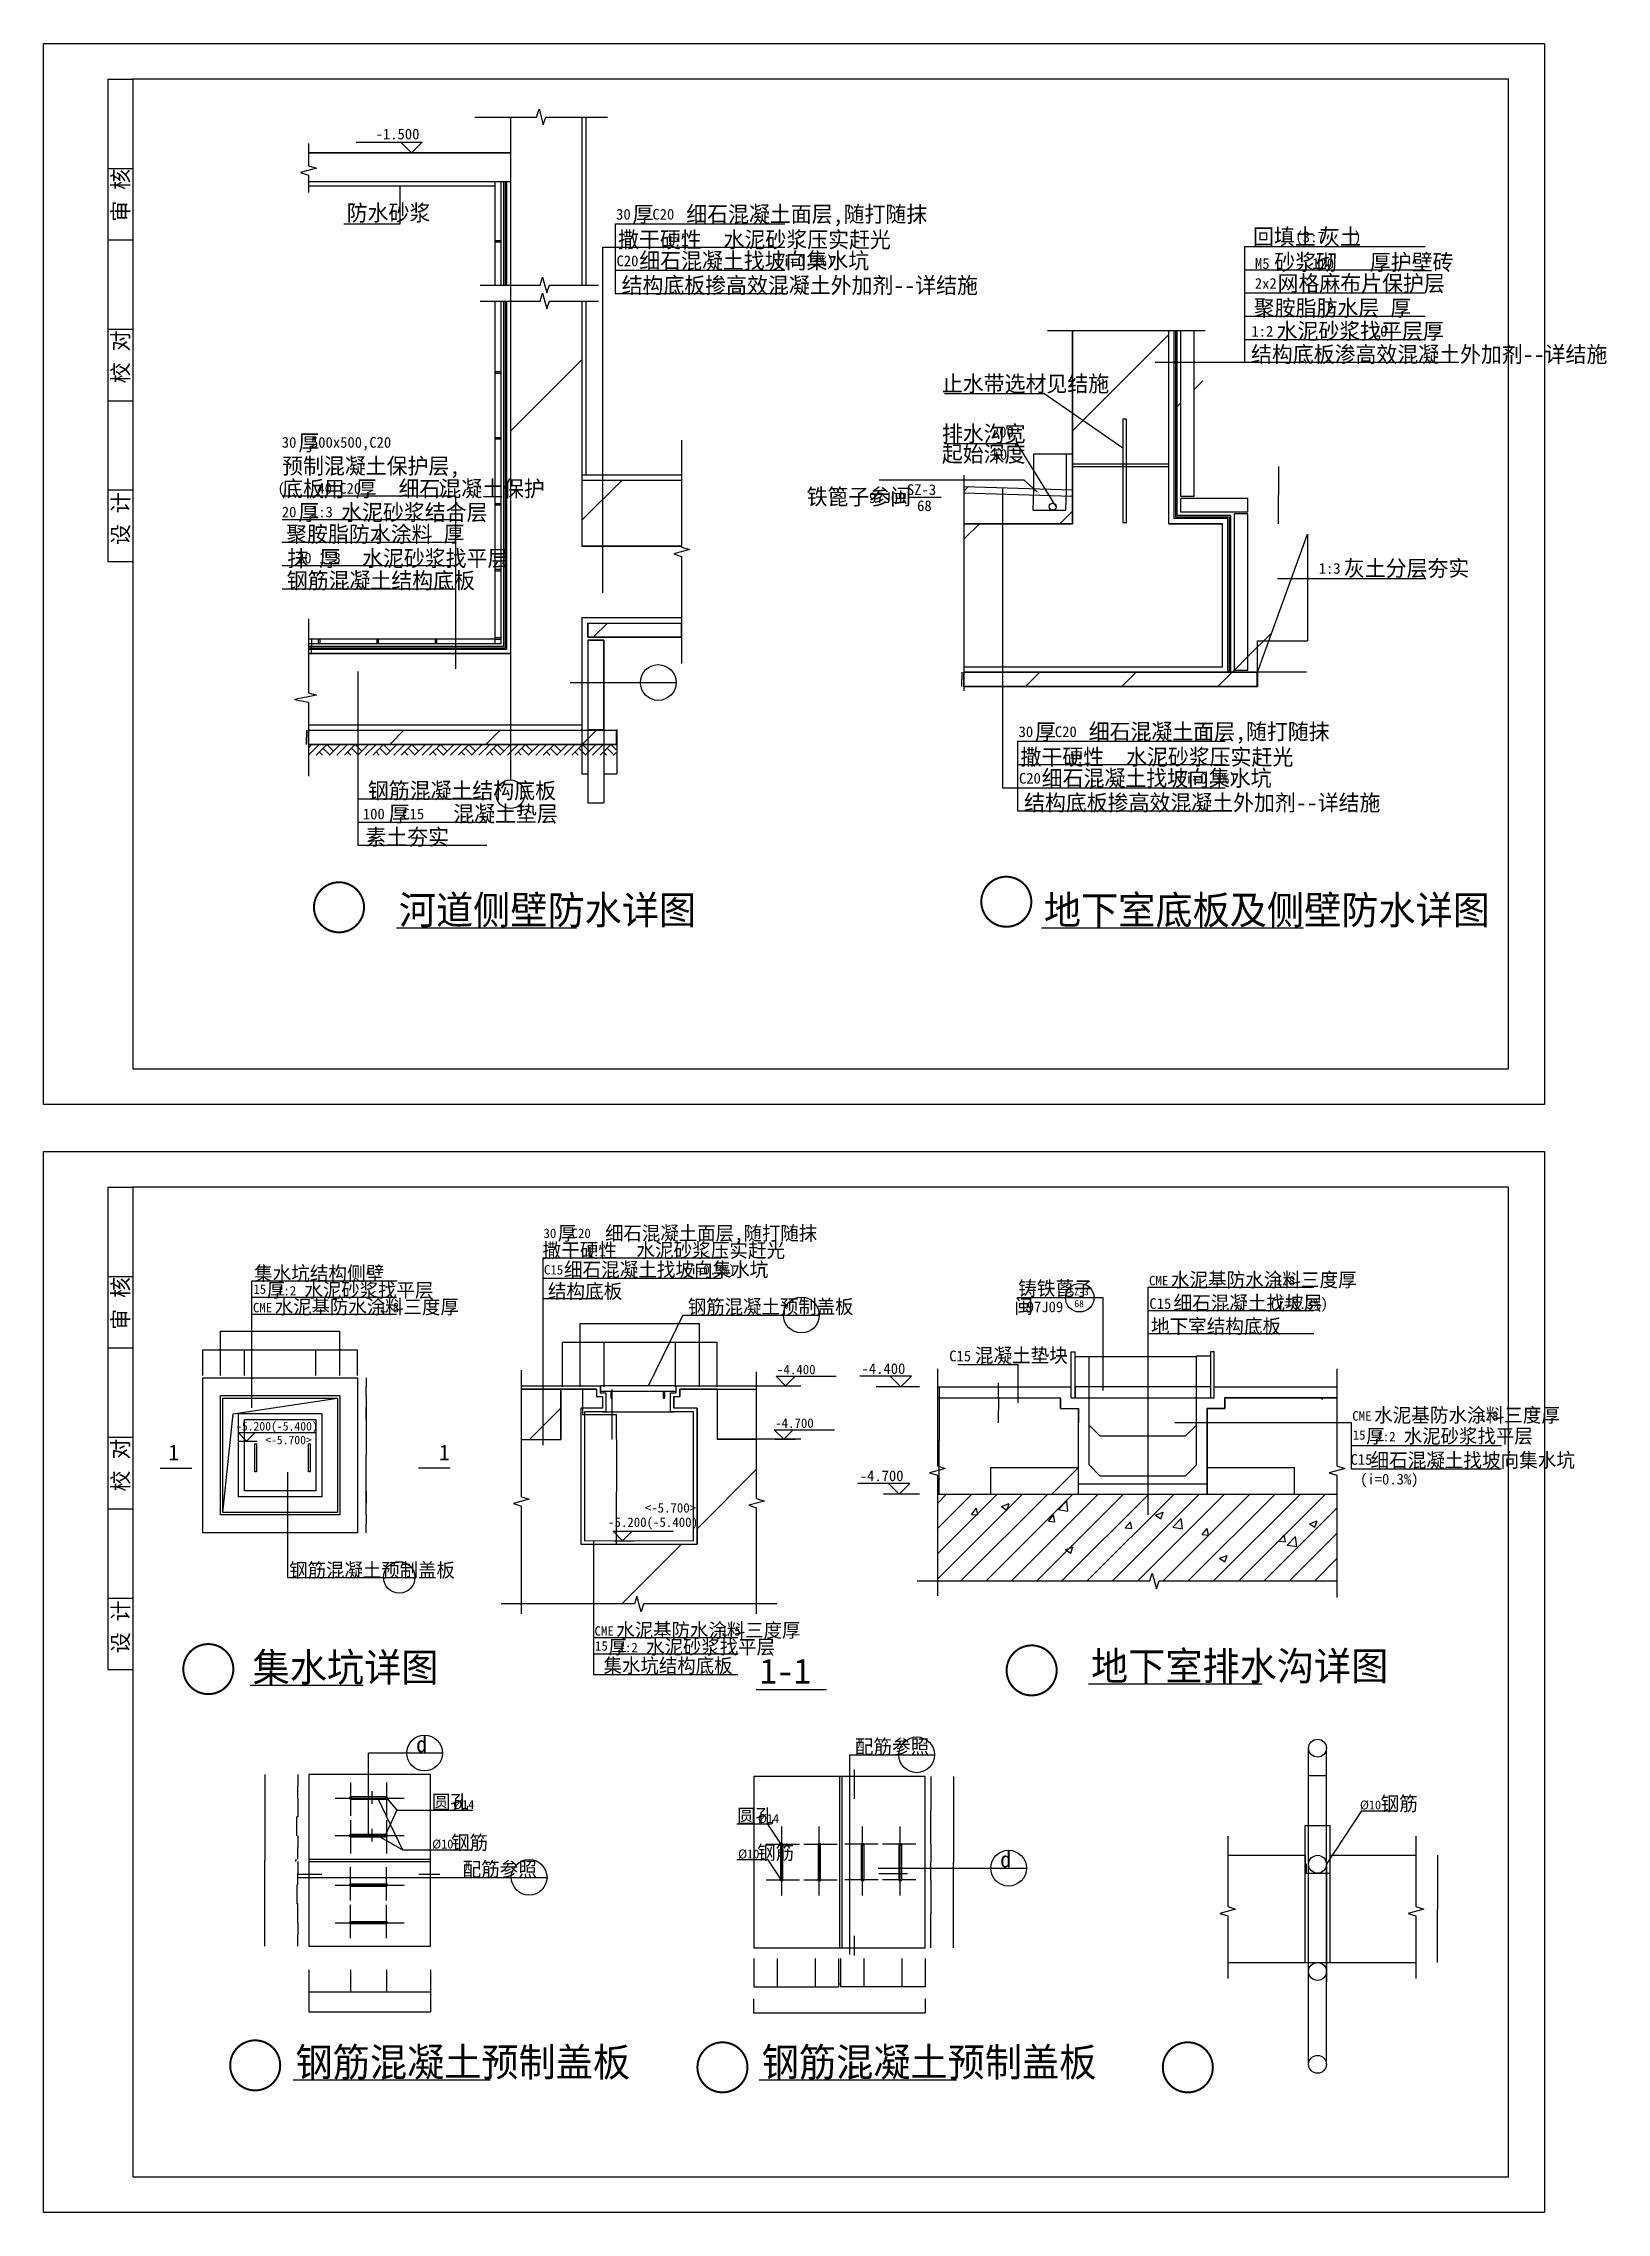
# Model space of a CAD drawing. Header units: metres. Extents: x -29254 to 67342, y -13190 to 112674.
# Drawn here: x 23600 to 67342, y -13190 to 47524 of the extents above; entities that cross this region are included whole.
import ezdxf

# ---------------------------------------------------------------- set-up
doc = ezdxf.new("R2010")
doc.units = ezdxf.units.M
for name, color, linetype in [('DIM', 140, 'Continuous'), ('OTHER', 7, 'Continuous'), ('PUB_DIM', 3, 'Continuous'), ('PUB_HATCH', 7, 'Continuous'), ('PUB_TEXT', 7, 'Continuous'), ('Q', 4, 'Continuous'), ('T1', 41, 'Continuous'), ('T2', 6, 'Continuous'), ('TK', 143, 'Continuous')]:
    doc.layers.add(name, color=color, linetype=linetype)
doc.dimstyles.get("Standard").update_dxf_attribs({"dimtxt": 2.5, "dimasz": 2.5, "dimexe": 1.25, "dimexo": 0.625, "dimtad": 1, "dimcen": 2.5, "dimazin": 3, "dimtfac": 1, "dimtmove": 0, "dimatfit": 3})
pattern_1 = [(45, (0, 0), (-1796.95, 1796.95), [])]
pattern_2 = [(45, (0, 0), (-1347.04, 1347.04), [])]
pattern_3 = [(45, (0, 0), (-7857.7, 7857.7), [])]
pattern_4 = [(45, (0, 0), (-1796.05, 1796.05), [])]
pattern_5 = [(45, (0, 0), (-4490.1, 4490.1), [])]

msp = doc.modelspace()

# ---------------------------------------------------------------- texts
at = {"layer": 'PUB_DIM'}
for s, height, p in [('-1.500', 300, (32897.38, 44837.31)), ('1', 440.22, (27093.16, 7864.42)), ('1', 440.22, (34672.62, 7864.42))]:
    msp.add_text(s, height=height, dxfattribs=at).set_placement(p)
at = {"layer": 'T1'}
for s, height, p in [('30', 300, (39625.78, 42590.77)), ('C20', 300, (40641.72, 42590.77)), ('1:1', 300, (41040.55, 41845.97)), ('(3:7    )', 300, (58637.34, 41958.28)), ('C20', 300, (39637.31, 41288.02)), ('(i=0.3%)', 300, (44087.63, 41288.02)), ('M5', 300, (57502.11, 41213.47)), ('120', 300, (59102.11, 41213.47)), ('2x2', 300, (57498.87, 40655.52)), ('2', 300, (59515.85, 39966.92)), ('1:2', 300, (57403.1, 39316.92)), ('20', 300, (60803.1, 39316.92)), ('30  500x500,C20', 300, (30270.83, 36207.85)), ('200', 300, (50143.44, 36498.23)), ('50', 300, (50160.45, 35869.33)), ('(                     )', 300, (30154.91, 34921.37)), ('40 C20', 300, (31266.83, 34921.37)), ('97J09', 300, (46702.31, 34659.42)), ('SZ-3', 300, (47764.57, 34883.66)), ('68', 300, (48048.84, 34435.17)), ('20  1:3', 300, (30270.83, 34257.85)), ('2', 300, (32875.49, 33636.24)), ('20 1:3', 300, (30697.16, 32971.37)), ('1:3', 300, (59286.41, 32679.89)), ('30', 300, (50887.34, 28108.68)), ('C20', 300, (51903.28, 28108.68)), ('1:1', 300, (52302.11, 27363.88)), ('C20', 300, (50898.87, 26805.93)), ('(i=0.3%)', 300, (55349.19, 26805.93)), ('C15', 300, (33642.95, 25807.33)), ('100', 300, (32539.5, 25807.33)), ('30', 264.13, (37593.81, 14087.18)), ('C20', 264.13, (38378.05, 14087.18)), ('1:1', 264.13, (38798, 13577.02)), ('(i=0.3%)', 264.13, (41524.47, 13066.86)), ('15', 264.13, (29474.96, 12524.13)), ('C15', 264.13, (37606.23, 13066.86)), ('CME', 264.13, (54537.98, 12763.64)), ('1.8', 264.13, (58087.98, 12763.64)), ('CME', 264.13, (29463, 12008.67)), ('1:2 ', 264.13, (30135.29, 12480.11)), ('1.8', 264.13, (33013, 12008.67)), ('97J09 ', 300, (51116.04, 12010.91)), ('SZ-3', 200, (52307.48, 12485.51)), ('68', 200, (52446.04, 12151.55)), ('C15', 300, (54547.11, 12103.15)), ('(i=0.3%)', 300, (57914.14, 12103.15)), ('C15', 300, (48947.54, 10636.35)), ('-4.400', 264.13, (44129.41, 10275.64)), ('-4.400', 300, (46494.03, 10282.65)), ('CME', 264.13, (60226.13, 8975.95)), ('1.8', 264.13, (63776.13, 8975.95)), ('-5.200(-5.400)', 240.12, (28990.15, 8700.24)), ('<-5.700>', 240.12, (29804.48, 8316)), ('-4.700', 264.13, (44077.63, 8774.89)), ('15', 264.13, (60238.08, 8442.91)), ('1:2 ', 264.13, (60898.41, 8398.89)), ('C15', 300, (60176.72, 7740.47)), ('-4.700', 300, (46444.03, 7282.65)), ('(i=0.3%)', 300, (60446.03, 7189.32)), ('-5.200(-5.400)', 264.13, (39401.12, 6002.46)), ('<-5.700>', 264.13, (40427.76, 6403.81)), ('CME', 264.13, (39023.12, 2956.59)), ('1.5', 264.13, (42573.12, 2956.59)), ('15', 264.13, (39035.08, 2538.26)), ('1:2 ', 264.13, (39695.41, 2494.23)), ('d', 450.02, (34030.07, -306.71)), ('%%c14', 250, (35064.32, -1890.81)), ('%%c10', 250, (60438.57, -1906.09)), ('%%c14', 250, (43593.92, -2283.16)), ('%%c10', 250, (34478.59, -2999.12)), ('%%c10', 250, (43040.3, -3277.24)), ('d', 450.02, (50372.27, -3529.28))]:
    msp.add_text(s, height=height, dxfattribs=at).set_placement(p)
at = {"layer": 'T2'}
for s, height, p in [('防水砂浆', 450, (32088.34, 42556.84)), ('厚   细石混凝土面层,随打随抹', 450, (40085.8, 42519.94)), ('撒干硬性  水泥砂浆压实赶光', 450, (39681.68, 41807.5)), ('回填土', 450, (57447.36, 41887.45)), ('灰土', 450, (59297.36, 41887.45)), ('细石混凝土找坡向集水坑', 450, (40273.28, 41217.19)), ('砂浆砌   厚护壁砖', 450, (58043.24, 41175)), ('结构底板掺高效混凝土外加剂--详结施', 450, (39779.3, 40528.99)), ('网格麻布片保护层', 450, (58134.84, 40584.69)), ('聚胺脂肪水层 厚', 450, (57468.99, 39896.09)), ('水泥砂浆找平层厚', 450, (58106.8, 39246.09)), ('结构底板渗高效混凝土外加剂--详结施', 450, (57390.86, 38596.49)), ('止水带选材见结施', 450, (48742, 37774.19)), (' 厚  ', 450, (30428.08, 36122.15)), ('排水沟宽', 450, (48742, 36374.19)), ('预制混凝土保护层,', 450, (30279.26, 35472.15)), ('起始深度', 450, (48742, 35807.48)), ('底板用 厚  细石混凝土保护', 450, (30279.26, 34835.67)), (' 厚  水泥砂浆结合层', 450, (30428.08, 34172.15)), ('铁篦子参闽', 450, (44956.75, 34610.13)), ('聚胺脂防水涂料 厚', 450, (30393.94, 33565.41)), ('抹 厚  水泥砂浆找平层', 450, (30428.08, 32885.67)), ('灰土分层夯实', 450, (59990.11, 32609.05)), ('钢筋混凝土结构底板', 450, (30410.34, 32265.41)), ('厚   细石混凝土面层,随打随抹', 450, (51347.36, 28037.85)), ('撒干硬性  水泥砂浆压实赶光', 450, (50943.24, 27325.41)), ('钢筋混凝土结构底板', 450, (32679.09, 26386.5)), ('细石混凝土找坡向集水坑', 450, (51534.84, 26735.09)), ('厚    混凝土垫层', 450, (33258.26, 25736.5)), ('结构底板掺高效混凝土外加剂--详结施', 450, (51040.86, 26046.9)), ('素土夯实', 450, (32611.85, 25086.5)), ('河道侧壁防水详图', 800, (33546.06, 22868.3)), ('地下室底板及侧壁防水详图', 800, (51596.06, 22868.3)), ('撒干硬性  水泥砂浆压实赶光', 400, (37570.08, 13543.15)), ('厚   细石混凝土面层,随打随抹', 396.2, (37993.65, 14024.82)), ('集水坑结构侧壁', 400, (29497.25, 12895.96)), ('细石混凝土找坡向集水坑', 400, (38166.16, 13004.49)), ('厚  水泥砂浆找平层', 396.2, (29851.54, 12428.9)), ('结构底板', 400, (37717.24, 12398.58)), ('铸铁蓖子', 400, (50877.67, 12479.12)), ('水泥基防水涂料三度厚', 400, (55148.91, 12718.42)), ('水泥基防水涂料三度厚', 396.2, (30073.92, 11963.44)), ('钢筋混凝土预制盖板', 396.2, (41633, 11968.29)), ('闽', 400, (50767.69, 11974.19)), ('细石混凝土找坡层', 400, (55224.57, 12069.14)), ('地下室结构底板', 400, (54593.4, 11419.14)), ('混凝土垫块', 400, (49665.89, 10602.33)), ('水泥基防水涂料三度厚', 400, (60837.05, 8930.72)), ('厚  水泥砂浆找平层', 396.2, (60614.66, 8347.69)), ('细石混凝土找坡向集水坑', 400, (60736.05, 7669.64)), ('钢筋混凝土预制盖板', 396.2, (30479.11, 4593.99)), ('水泥基防水涂料三度厚', 396.2, (39634.04, 2911.37)), ('集水坑详图', 800.4, (29453.93, 1670.81)), ('厚  水泥砂浆找平层', 396.2, (39411.65, 2443.03)), ('地下室排水沟详图', 800, (52913.68, 1707.98)), ('集水坑结构底板', 396.2, (39277.19, 1922.64)), ('1-1', 700.35, (43646.06, 1617.24)), ('配筋参照', 400, (46306.41, -348.75)), ('圆孔', 396.02, (34473.81, -1897.99)), ('钢筋', 400, (61017.89, -1941.78)), ('圆孔', 396.02, (43014.38, -2290.34)), ('钢筋', 396.02, (35012.65, -3030.53)), ('钢筋', 396.02, (43574.37, -3308.65)), ('配筋参照', 400, (35329.14, -3778.07)), ('钢筋混凝土预制盖板', 800.4, (30653.93, -9379.19)), ('钢筋混凝土预制盖板', 800.4, (43700.28, -9379.19))]:
    msp.add_text(s, height=height, dxfattribs=at).set_placement(p)
at = {"layer": 'TK'}
for s, p in [('审 核', (25983.77, 42534.89)), ('校 对', (25983.77, 38009.85)), ('设 计', (25983.77, 33484.81)), ('审 核', (25983.77, 11520.5)), ('校 对', (25983.77, 6995.46)), ('设 计', (25983.77, 2470.42))]:
    msp.add_text(s, height=450, rotation=90, dxfattribs=at).set_placement(p)

# ---------------------------------------------------------------- blocks, each defined once
blk = doc.blocks.new('BG')
at = {"layer": 'T2'}
for p, q in [((-450, 450), (2400, 450)), ((-450, 450), (0, 0)), ((-400, 0), (550, 0)), ((450, 450), (0, 0))]:
    blk.add_line(p, q, dxfattribs=at)
blk = doc.blocks.new('_INDEX')
blk.add_line((-0.5, 0), (0.5, 0))
blk.add_circle((0, 0), 0.5)
blk = doc.blocks.new('_INDEX1')
blk.add_lwpolyline([(-0.5, 0, 0.04, 0.04, 1), (0.5, 0, 0.04, 0.04, 1)], format="xyseb", close=True)
blk = doc.blocks.new('*D6')
for p, q in [((50112.07, 6918.46), (50112.07, 7668.41)), ((50112.32, 7668.41), (51335.57, 7668.41)), ((51338.57, 7668.41), (52561.82, 7668.41)), ((52562.07, 6918.46), (52562.07, 7668.41))]:
    blk.add_line(p, q)
at = {"layer": 'Defpoints'}
for p in [(50112.07, 7668.41), (50112.07, 6918.46), (52562.07, 6918.46)]:
    blk.add_point(p, dxfattribs=at)
at = {"layer": 'DIM', "insert": (51337.07, 7668.41), "char_height": 1, "attachment_point": 5}
blk.add_mtext('240', dxfattribs=at)
blk = doc.blocks.new('*D7')
for p, q in [((48665.5, 9918.46), (48665.5, 8418.46)), ((48665.25, 8418.46), (48665, 8418.46)), ((48665.5, 6918.46), (48665.5, 8418.46)), ((48665.5, 8418.46), (48665.5, 8418.46)), ((48665.75, 8418.46), (48666, 8418.46))]:
    blk.add_line(p, q)
at = {"layer": 'Defpoints'}
for p in [(48665.5, 9918.46), (48665.5, 8418.46), (48665.5, 6918.46)]:
    blk.add_point(p, dxfattribs=at)
at = {"layer": 'DIM', "insert": (48665.5, 8419.585), "char_height": 1, "attachment_point": 5}
blk.add_mtext('300', dxfattribs=at)
blk = doc.blocks.new('*D8')
for p, q in [((50322.82, 9268.46), (50322.57, 9268.46)), ((50323.07, 9618.46), (50323.07, 9268.46)), ((50323.07, 8918.46), (50323.07, 9268.46)), ((50323.07, 9268.46), (50323.07, 9268.46)), ((50323.32, 9268.46), (50323.57, 9268.46))]:
    blk.add_line(p, q)
at = {"layer": 'Defpoints'}
for p in [(50323.07, 9618.46), (50323.07, 9268.46), (50323.07, 8918.46)]:
    blk.add_point(p, dxfattribs=at)
at = {"layer": 'DIM', "insert": (50323.07, 9269.585), "char_height": 1, "attachment_point": 5}
blk.add_mtext('70', dxfattribs=at)
blk = doc.blocks.new('*D9')
for p, q in [((50322.82, 10037.41), (50322.57, 10037.41)), ((50323.07, 9618.46), (50323.07, 10037.41)), ((50323.07, 9918.46), (50323.07, 10037.41)), ((50323.07, 10037.41), (50323.07, 10037.41)), ((50323.32, 10037.41), (50323.57, 10037.41))]:
    blk.add_line(p, q)
at = {"layer": 'Defpoints'}
for p in [(50323.07, 10037.41), (50323.07, 9918.46), (50323.07, 9618.46)]:
    blk.add_point(p, dxfattribs=at)
at = {"layer": 'DIM', "insert": (50323.07, 10038.535), "char_height": 1, "attachment_point": 5}
blk.add_mtext('30', dxfattribs=at)
blk = doc.blocks.new('*D10')
for p, q in [((56162.07, 6918.46), (56162.07, 7668.41)), ((56162.32, 7668.41), (57385.57, 7668.41)), ((57388.57, 7668.41), (58611.82, 7668.41)), ((58612.07, 6918.46), (58612.07, 7668.41))]:
    blk.add_line(p, q)
at = {"layer": 'Defpoints'}
for p in [(56162.07, 7668.41), (56162.07, 6918.46), (58612.07, 6918.46)]:
    blk.add_point(p, dxfattribs=at)
at = {"layer": 'DIM', "insert": (57387.07, 7668.41), "char_height": 1, "attachment_point": 5}
blk.add_mtext('240', dxfattribs=at)
blk = doc.blocks.new('*D11')
for p, q in [((55862.07, 9618.46), (55862.07, 10789.79)), ((55862.32, 10789.79), (56065.94, 10789.79)), ((56067.94, 10789.79), (56271.56, 10789.79)), ((56271.81, 9618.46), (56271.81, 10789.79))]:
    blk.add_line(p, q)
at = {"layer": 'Defpoints'}
for p in [(55862.07, 10789.79), (55862.07, 9618.46), (56271.81, 9618.46)]:
    blk.add_point(p, dxfattribs=at)
at = {"layer": 'DIM', "insert": (56066.94, 10789.79), "char_height": 1, "attachment_point": 5}
blk.add_mtext('50', dxfattribs=at)
blk = doc.blocks.new('*D12')
for p, q in [((52861.82, 10106.26), (52861.57, 10106.26)), ((52862.07, 9618.46), (52862.07, 10106.26)), ((52862.07, 9918.46), (52862.07, 10106.26)), ((52862.07, 10106.26), (52862.07, 10106.26)), ((52862.32, 10106.26), (52862.57, 10106.26))]:
    blk.add_line(p, q)
at = {"layer": 'Defpoints'}
for p in [(52862.07, 10106.26), (52862.07, 9918.46), (52862.07, 9618.46)]:
    blk.add_point(p, dxfattribs=at)
at = {"layer": 'DIM', "insert": (52862.07, 10107.385), "char_height": 1, "attachment_point": 5}
blk.add_mtext('30', dxfattribs=at)
blk = doc.blocks.new('*D13')
for p, q in [((52862.07, 9618.46), (52862.07, 10774.74)), ((52862.32, 10774.74), (54360.57, 10774.74)), ((54363.57, 10774.74), (55861.82, 10774.74)), ((55862.07, 9618.46), (55862.07, 10774.74))]:
    blk.add_line(p, q)
at = {"layer": 'Defpoints'}
for p in [(52862.07, 10774.74), (52862.07, 9618.46), (55862.07, 9618.46)]:
    blk.add_point(p, dxfattribs=at)
at = {"layer": 'DIM', "insert": (54362.07, 10774.74), "char_height": 1, "attachment_point": 5}
blk.add_mtext('300', dxfattribs=at)
blk = doc.blocks.new('*D14')
for p, q in [((52467.36, 9618.46), (52467.36, 10774.74)), ((52467.61, 10774.74), (52663.715, 10774.74)), ((52665.715, 10774.74), (52861.82, 10774.74)), ((52862.07, 9618.46), (52862.07, 10774.74))]:
    blk.add_line(p, q)
at = {"layer": 'Defpoints'}
for p in [(52467.36, 10774.74), (52467.36, 9618.46), (52862.07, 9618.46)]:
    blk.add_point(p, dxfattribs=at)
at = {"layer": 'DIM', "insert": (52664.715, 10774.74), "char_height": 1, "attachment_point": 5}
blk.add_mtext('50', dxfattribs=at)
blk = doc.blocks.new('*D15')
for p, q in [((52362.07, 9918.46), (52362.07, 10899.74)), ((52362.32, 10899.74), (52414.215, 10899.74)), ((52415.215, 10899.74), (52467.11, 10899.74)), ((52467.36, 9918.46), (52467.36, 10899.74))]:
    blk.add_line(p, q)
at = {"layer": 'Defpoints'}
for p in [(52362.07, 10899.74), (52362.07, 9918.46), (52467.36, 9918.46)]:
    blk.add_point(p, dxfattribs=at)
at = {"layer": 'DIM', "insert": (52414.715, 10899.74), "char_height": 1, "attachment_point": 5}
blk.add_mtext('5', dxfattribs=at)
blk = doc.blocks.new('*D16')
for p, q in [((56271.81, 9618.46), (56271.81, 10914.79)), ((56272.06, 10914.79), (56316.44, 10914.79)), ((56317.44, 10914.79), (56361.82, 10914.79)), ((56362.07, 9618.46), (56362.07, 10914.79))]:
    blk.add_line(p, q)
at = {"layer": 'Defpoints'}
for p in [(56271.81, 10914.79), (56271.81, 9618.46), (56362.07, 9618.46)]:
    blk.add_point(p, dxfattribs=at)
at = {"layer": 'DIM', "insert": (56316.94, 10914.79), "char_height": 1, "attachment_point": 5}
blk.add_mtext('5', dxfattribs=at)
blk = doc.blocks.new('*D28')
for p, q in [((38621.98, 10989.67), (38621.98, 11698.27)), ((38622.23, 11698.27), (40287.48, 11698.27)), ((40291.48, 11698.27), (41956.73, 11698.27)), ((41956.98, 10989.67), (41956.98, 11698.27))]:
    blk.add_line(p, q)
at = {"layer": 'Defpoints'}
for p in [(38621.98, 11698.27), (38621.98, 10989.67), (41956.98, 10989.67)]:
    blk.add_point(p, dxfattribs=at)
at = {"layer": 'DIM', "insert": (40289.48, 11698.27), "char_height": 1, "attachment_point": 5}
blk.add_mtext('1000', dxfattribs=at)
blk = doc.blocks.new('*D29')
for p, q in [((40287.98, 11164.67), (39288.73, 11164.67)), ((39288.98, 9922.47), (39288.98, 11164.67)), ((41290.23, 11164.67), (40290.98, 11164.67)), ((41289.98, 9922.47), (41289.98, 11164.67))]:
    blk.add_line(p, q)
at = {"layer": 'Defpoints'}
for p in [(41289.98, 11164.67), (39288.98, 9922.47), (41289.98, 9922.47)]:
    blk.add_point(p, dxfattribs=at)
at = {"layer": 'DIM', "insert": (40289.48, 11164.67), "char_height": 1, "attachment_point": 5}
blk.add_mtext('600', dxfattribs=at)
blk = doc.blocks.new('*D30')
for p, q in [((39635.79, 8447.23), (39635.79, 6979.83)), ((39635.54, 6979.83), (39635.29, 6979.83)), ((39635.79, 5512.43), (39635.79, 6979.83)), ((39635.79, 6979.83), (39635.79, 6979.83)), ((39636.04, 6979.83), (39636.29, 6979.83))]:
    blk.add_line(p, q)
at = {"layer": 'Defpoints'}
for p in [(39635.79, 8447.23), (39635.79, 6979.83), (39635.79, 5512.43)]:
    blk.add_point(p, dxfattribs=at)
at = {"layer": 'DIM', "insert": (39635.79, 6980.955), "char_height": 1, "attachment_point": 5}
blk.add_mtext('500(700)<1000>', dxfattribs=at)
blk = doc.blocks.new('*D31')
for p, q in [((38681.94, 9847.93), (38681.94, 9147.58)), ((38682.19, 9147.58), (39157.365, 9147.58)), ((39160.365, 9147.58), (39635.54, 9147.58)), ((39635.79, 8447.23), (39635.79, 9147.58))]:
    blk.add_line(p, q)
at = {"layer": 'Defpoints'}
for p in [(38681.94, 9847.93), (38681.94, 9147.58), (39635.79, 8447.23)]:
    blk.add_point(p, dxfattribs=at)
at = {"layer": 'DIM', "insert": (39158.865, 9147.58), "char_height": 1, "attachment_point": 5}
blk.add_mtext('300', dxfattribs=at)
blk = doc.blocks.new('*D32')
for p, q in [((38370.355, 11164.67), (38121.48, 11164.67)), ((38121.73, 9922.47), (38121.73, 11164.67)), ((38622.23, 11164.67), (38373.355, 11164.67)), ((38621.98, 9922.47), (38621.98, 11164.67))]:
    blk.add_line(p, q)
at = {"layer": 'Defpoints'}
for p in [(38621.98, 11164.67), (38121.73, 9922.47), (38621.98, 9922.47)]:
    blk.add_point(p, dxfattribs=at)
at = {"layer": 'DIM', "insert": (38371.855, 11164.67), "char_height": 1, "attachment_point": 5}
blk.add_mtext('150', dxfattribs=at)
blk = doc.blocks.new('*D33')
for p, q in [((38953.98, 11164.67), (38621.73, 11164.67)), ((38621.98, 9922.47), (38621.98, 11164.67)), ((39289.23, 11164.67), (38956.98, 11164.67)), ((39288.98, 9922.47), (39288.98, 11164.67))]:
    blk.add_line(p, q)
at = {"layer": 'Defpoints'}
for p in [(39288.98, 11164.67), (38621.98, 9922.47), (39288.98, 9922.47)]:
    blk.add_point(p, dxfattribs=at)
at = {"layer": 'DIM', "insert": (38955.48, 11164.67), "char_height": 1, "attachment_point": 5}
blk.add_mtext('200', dxfattribs=at)
blk = doc.blocks.new('*D34')
for p, q in [((41621.98, 11164.67), (41289.73, 11164.67)), ((41289.98, 9922.47), (41289.98, 11164.67)), ((41957.23, 11164.67), (41624.98, 11164.67)), ((41956.98, 9922.47), (41956.98, 11164.67))]:
    blk.add_line(p, q)
at = {"layer": 'Defpoints'}
for p in [(41956.98, 11164.67), (41289.98, 9922.47), (41956.98, 9922.47)]:
    blk.add_point(p, dxfattribs=at)
at = {"layer": 'DIM', "insert": (41623.48, 11164.67), "char_height": 1, "attachment_point": 5}
blk.add_mtext('200', dxfattribs=at)
blk = doc.blocks.new('*D35')
for p, q in [((42205.605, 11164.67), (41956.73, 11164.67)), ((41956.98, 9922.47), (41956.98, 11164.67)), ((42457.48, 11164.67), (42208.605, 11164.67)), ((42457.23, 9922.47), (42457.23, 11164.67))]:
    blk.add_line(p, q)
at = {"layer": 'Defpoints'}
for p in [(42457.23, 11164.67), (41956.98, 9922.47), (42457.23, 9922.47)]:
    blk.add_point(p, dxfattribs=at)
at = {"layer": 'DIM', "insert": (42207.105, 11164.67), "char_height": 1, "attachment_point": 5}
blk.add_mtext('150', dxfattribs=at)
blk = doc.blocks.new('*D61')
for p, q in [((59503.65, -3439.91), (59503.65, -6726.42)), ((59503.4, -6726.42), (59503.15, -6726.42)), ((59503.65, -9039.91), (59503.65, -6726.42)), ((59503.65, -6726.42), (59503.65, -6726.42)), ((59503.9, -6726.42), (59504.15, -6726.42))]:
    blk.add_line(p, q)
at = {"layer": 'Defpoints'}
for p in [(59503.65, -3439.91), (59503.65, -6726.42), (59503.65, -9039.91)]:
    blk.add_point(p, dxfattribs=at)
at = {"insert": (59503.65, -6725.295), "char_height": 1, "attachment_point": 5}
blk.add_mtext('120', dxfattribs=at)
blk = doc.blocks.new('*D68')
for p, q in [((31031.68, -6565.17), (31031.68, -7573.54)), ((34431.85, -6565.17), (34431.85, -7573.54)), ((31031.93, -7573.54), (32730.265, -7573.54)), ((32733.265, -7573.54), (34431.6, -7573.54))]:
    blk.add_line(p, q)
at = {"layer": 'Defpoints'}
for p in [(31031.68, -6565.17), (34431.85, -6565.17), (31031.68, -7573.54)]:
    blk.add_point(p, dxfattribs=at)
at = {"layer": 'DIM', "insert": (32731.765, -7573.54), "char_height": 1, "attachment_point": 5}
blk.add_mtext('500', dxfattribs=at)
blk = doc.blocks.new('*D69')
for p, q in [((32197.49, -6398.51), (32197.49, -7006.86)), ((33197.54, -6398.51), (33197.54, -7006.86)), ((32197.74, -7006.86), (32696.015, -7006.86)), ((32699.015, -7006.86), (33197.29, -7006.86))]:
    blk.add_line(p, q)
at = {"layer": 'Defpoints'}
for p in [(32197.49, -6398.51), (33197.54, -6398.51), (32197.49, -7006.86)]:
    blk.add_point(p, dxfattribs=at)
at = {"layer": 'DIM', "insert": (32697.515, -7006.86), "char_height": 1, "attachment_point": 5}
blk.add_mtext('150', dxfattribs=at)
blk = doc.blocks.new('*D88')
for p, q in [((48436.34, -2881.69), (48436.34, -3381.71)), ((48436.09, -3381.71), (48435.84, -3381.71)), ((48436.34, -3881.74), (48436.34, -3381.71)), ((48436.34, -3381.71), (48436.34, -3381.71)), ((48436.59, -3381.71), (48436.84, -3381.71))]:
    blk.add_line(p, q)
at = {"layer": 'Defpoints'}
for p in [(48436.34, -2881.69), (48436.34, -3381.71), (48436.34, -3881.74)]:
    blk.add_point(p, dxfattribs=at)
at = {"layer": 'DIM', "insert": (48436.34, -3380.585), "char_height": 1, "attachment_point": 5}
blk.add_mtext('150', dxfattribs=at)
blk = doc.blocks.new('*D89')
for p, q in [((48436.34, -981.59), (48436.34, -1931.64)), ((48436.09, -1931.64), (48435.84, -1931.64)), ((48436.34, -2881.69), (48436.34, -1931.64)), ((48436.34, -1931.64), (48436.34, -1931.64)), ((48436.59, -1931.64), (48436.84, -1931.64))]:
    blk.add_line(p, q)
at = {"layer": 'Defpoints'}
for p in [(48436.34, -981.59), (48436.34, -1931.64), (48436.34, -2881.69)]:
    blk.add_point(p, dxfattribs=at)
at = {"layer": 'DIM', "insert": (48436.34, -1930.515), "char_height": 1, "attachment_point": 5}
blk.add_mtext('285', dxfattribs=at)
blk = doc.blocks.new('*D90')
for p, q in [((48436.34, -3881.74), (48436.34, -4831.78)), ((48436.09, -4831.78), (48435.84, -4831.78)), ((48436.34, -5781.83), (48436.34, -4831.78)), ((48436.34, -4831.78), (48436.34, -4831.78)), ((48436.59, -4831.78), (48436.84, -4831.78))]:
    blk.add_line(p, q)
at = {"layer": 'Defpoints'}
for p in [(48436.34, -3881.74), (48436.34, -4831.78), (48436.34, -5781.83)]:
    blk.add_point(p, dxfattribs=at)
at = {"layer": 'DIM', "insert": (48436.34, -4830.655), "char_height": 1, "attachment_point": 5}
blk.add_mtext('285', dxfattribs=at)
blk = doc.blocks.new('*D91')
for p, q in [((49069.69, -981.59), (49069.69, -3381.71)), ((49069.44, -3381.71), (49069.19, -3381.71)), ((49069.69, -5781.83), (49069.69, -3381.71)), ((49069.69, -3381.71), (49069.69, -3381.71)), ((49069.94, -3381.71), (49070.19, -3381.71))]:
    blk.add_line(p, q)
at = {"layer": 'Defpoints'}
for p in [(49069.69, -981.59), (49069.69, -3381.71), (49069.69, -5781.83)]:
    blk.add_point(p, dxfattribs=at)
at = {"layer": 'DIM', "insert": (49069.69, -3380.585), "char_height": 1, "attachment_point": 5}
blk.add_mtext('720', dxfattribs=at)
blk = doc.blocks.new('*D109')
for p, q in [((59003.65, -1376.42), (59003.65, -951.42)), ((59003.9, -951.42), (59252.65, -951.42)), ((59254.65, -951.42), (59503.4, -951.42)), ((59503.65, -1376.42), (59503.65, -951.42))]:
    blk.add_line(p, q)
at = {"layer": 'Defpoints'}
for p in [(59003.65, -951.42), (59003.65, -1376.42), (59503.65, -1376.42)]:
    blk.add_point(p, dxfattribs=at)
at = {"insert": (59253.65, -951.42), "char_height": 1, "attachment_point": 5}
blk.add_mtext('10', dxfattribs=at)
blk = doc.blocks.new('*D110')
for p, q in [((58903.65, -3189.91), (58903.65, -2351.42)), ((58903.9, -2351.42), (59252.65, -2351.42)), ((59254.65, -2351.42), (59603.4, -2351.42)), ((59603.65, -3189.91), (59603.65, -2351.42))]:
    blk.add_line(p, q)
at = {"layer": 'Defpoints'}
for p in [(58903.65, -2351.42), (58903.65, -3189.91), (59603.65, -3189.91)]:
    blk.add_point(p, dxfattribs=at)
at = {"insert": (59253.65, -2351.42), "char_height": 1, "attachment_point": 5}
blk.add_mtext('14', dxfattribs=at)
blk = doc.blocks.new('*D111')
for p, q in [((58923.365, -3439.91), (58903.4, -3439.91)), ((58903.65, -3189.91), (58903.65, -3439.91)), ((58945.33, -3439.91), (58925.365, -3439.91)), ((58945.08, -3689.91), (58945.08, -3439.91))]:
    blk.add_line(p, q)
at = {"layer": 'Defpoints'}
for p in [(58903.65, -3189.91), (58945.08, -3439.91), (58945.08, -3689.91)]:
    blk.add_point(p, dxfattribs=at)
at = {"insert": (58924.365, -3439.91), "char_height": 1, "attachment_point": 5}
blk.add_mtext('10', dxfattribs=at)
blk = doc.blocks.new('*D112')
for p, q in [((32633.04, 7007.7), (32633.04, 6674.2)), ((32632.79, 6674.2), (32632.54, 6674.2)), ((32633.04, 6340.7), (32633.04, 6674.2)), ((32633.04, 6674.2), (32633.04, 6674.2)), ((32633.29, 6674.2), (32633.54, 6674.2))]:
    blk.add_line(p, q)
at = {"layer": 'Defpoints'}
for p in [(32633.04, 7007.7), (32633.04, 6674.2), (32633.04, 6340.7)]:
    blk.add_point(p, dxfattribs=at)
at = {"layer": 'DIM', "insert": (32633.04, 6675.325), "char_height": 1, "attachment_point": 5}
blk.add_mtext('200', dxfattribs=at)
blk = doc.blocks.new('*D113')
for p, q in [((32633.04, 9008.7), (32633.04, 8008.2)), ((32632.79, 8008.2), (32632.54, 8008.2)), ((32633.04, 7007.7), (32633.04, 8008.2)), ((32633.04, 8008.2), (32633.04, 8008.2)), ((32633.29, 8008.2), (32633.54, 8008.2))]:
    blk.add_line(p, q)
at = {"layer": 'Defpoints'}
for p in [(32633.04, 9008.7), (32633.04, 8008.2), (32633.04, 7007.7)]:
    blk.add_point(p, dxfattribs=at)
at = {"layer": 'DIM', "insert": (32633.04, 8009.325), "char_height": 1, "attachment_point": 5}
blk.add_mtext('600', dxfattribs=at)
blk = doc.blocks.new('*D114')
for p, q in [((32632.79, 9342.2), (32632.54, 9342.2)), ((32633.04, 9675.7), (32633.04, 9342.2)), ((32633.04, 9008.7), (32633.04, 9342.2)), ((32633.04, 9342.2), (32633.04, 9342.2)), ((32633.29, 9342.2), (32633.54, 9342.2))]:
    blk.add_line(p, q)
at = {"layer": 'Defpoints'}
for p in [(32633.04, 9675.7), (32633.04, 9342.2), (32633.04, 9008.7)]:
    blk.add_point(p, dxfattribs=at)
at = {"layer": 'DIM', "insert": (32633.04, 9343.325), "char_height": 1, "attachment_point": 5}
blk.add_mtext('200', dxfattribs=at)
blk = doc.blocks.new('*D115')
for p, q in [((32632.79, 9925.83), (32632.54, 9925.83)), ((32633.04, 10175.95), (32633.04, 9925.83)), ((32633.04, 9675.7), (32633.04, 9925.83)), ((32633.04, 9925.83), (32633.04, 9925.83)), ((32633.29, 9925.83), (32633.54, 9925.83))]:
    blk.add_line(p, q)
at = {"layer": 'Defpoints'}
for p in [(32633.04, 10175.95), (32633.04, 9925.83), (32633.04, 9675.7)]:
    blk.add_point(p, dxfattribs=at)
at = {"layer": 'DIM', "insert": (32633.04, 9926.955), "char_height": 1, "attachment_point": 5}
blk.add_mtext('150', dxfattribs=at)
blk = doc.blocks.new('*D116')
for p, q in [((32632.79, 6090.58), (32632.54, 6090.58)), ((32633.04, 6340.7), (32633.04, 6090.58)), ((32633.04, 5840.45), (32633.04, 6090.58)), ((32633.04, 6090.58), (32633.04, 6090.58)), ((32633.29, 6090.58), (32633.54, 6090.58))]:
    blk.add_line(p, q)
at = {"layer": 'Defpoints'}
for p in [(32633.04, 6340.7), (32633.04, 6090.58), (32633.04, 5840.45)]:
    blk.add_point(p, dxfattribs=at)
at = {"layer": 'DIM', "insert": (32633.04, 6091.705), "char_height": 1, "attachment_point": 5}
blk.add_mtext('150', dxfattribs=at)
blk = doc.blocks.new('*D117')
for p, q in [((32633.04, 9675.7), (32633.04, 8008.2)), ((32632.79, 8008.2), (32632.54, 8008.2)), ((32633.04, 6340.7), (32633.04, 8008.2)), ((32633.04, 8008.2), (32633.04, 8008.2)), ((32633.29, 8008.2), (32633.54, 8008.2))]:
    blk.add_line(p, q)
at = {"layer": 'Defpoints'}
for p in [(32633.04, 9675.7), (32633.04, 8008.2), (32633.04, 6340.7)]:
    blk.add_point(p, dxfattribs=at)
at = {"layer": 'DIM', "insert": (32633.04, 8009.325), "char_height": 1, "attachment_point": 5}
blk.add_mtext('2000', dxfattribs=at)
blk = doc.blocks.new('*D127')
for p, q in [((30223.1, 10949.02), (29223.85, 10949.02)), ((29224.1, 10240.42), (29224.1, 10949.02)), ((31225.35, 10949.02), (30226.1, 10949.02)), ((31225.1, 10240.42), (31225.1, 10949.02))]:
    blk.add_line(p, q)
at = {"layer": 'Defpoints'}
for p in [(31225.1, 10949.02), (29224.1, 10240.42), (31225.1, 10240.42)]:
    blk.add_point(p, dxfattribs=at)
at = {"layer": 'DIM', "insert": (30224.6, 10949.02), "char_height": 1, "attachment_point": 5}
blk.add_mtext('600', dxfattribs=at)
blk = doc.blocks.new('*D128')
for p, q in [((31557.1, 10949.02), (31224.85, 10949.02)), ((31225.1, 10240.42), (31225.1, 10949.02)), ((31892.35, 10949.02), (31560.1, 10949.02)), ((31892.1, 10240.42), (31892.1, 10949.02))]:
    blk.add_line(p, q)
at = {"layer": 'Defpoints'}
for p in [(31892.1, 10949.02), (31225.1, 10240.42), (31892.1, 10240.42)]:
    blk.add_point(p, dxfattribs=at)
at = {"layer": 'DIM', "insert": (31558.6, 10949.02), "char_height": 1, "attachment_point": 5}
blk.add_mtext('200', dxfattribs=at)
blk = doc.blocks.new('*D129')
for p, q in [((28889.1, 10949.02), (28556.85, 10949.02)), ((28557.1, 10240.42), (28557.1, 10949.02)), ((29224.35, 10949.02), (28892.1, 10949.02)), ((29224.1, 10240.42), (29224.1, 10949.02))]:
    blk.add_line(p, q)
at = {"layer": 'Defpoints'}
for p in [(29224.1, 10949.02), (28557.1, 10240.42), (29224.1, 10240.42)]:
    blk.add_point(p, dxfattribs=at)
at = {"layer": 'DIM', "insert": (28890.6, 10949.02), "char_height": 1, "attachment_point": 5}
blk.add_mtext('200', dxfattribs=at)
blk = doc.blocks.new('*D130')
for p, q in [((32140.725, 10949.02), (31891.85, 10949.02)), ((31892.1, 10240.42), (31892.1, 10949.02)), ((32392.6, 10949.02), (32143.725, 10949.02)), ((32392.35, 10240.42), (32392.35, 10949.02))]:
    blk.add_line(p, q)
at = {"layer": 'Defpoints'}
for p in [(32392.35, 10949.02), (31892.1, 10240.42), (32392.35, 10240.42)]:
    blk.add_point(p, dxfattribs=at)
at = {"layer": 'DIM', "insert": (32142.225, 10949.02), "char_height": 1, "attachment_point": 5}
blk.add_mtext('150', dxfattribs=at)
blk = doc.blocks.new('*D131')
for p, q in [((28305.475, 10949.02), (28056.6, 10949.02)), ((28056.85, 10240.42), (28056.85, 10949.02)), ((28557.35, 10949.02), (28308.475, 10949.02)), ((28557.1, 10240.42), (28557.1, 10949.02))]:
    blk.add_line(p, q)
at = {"layer": 'Defpoints'}
for p in [(28557.1, 10949.02), (28056.85, 10240.42), (28557.1, 10240.42)]:
    blk.add_point(p, dxfattribs=at)
at = {"layer": 'DIM', "insert": (28306.975, 10949.02), "char_height": 1, "attachment_point": 5}
blk.add_mtext('150', dxfattribs=at)
blk = doc.blocks.new('*D132')
for p, q in [((28557.1, 10774.02), (28557.1, 11482.62)), ((28557.35, 11482.62), (30222.6, 11482.62)), ((30226.6, 11482.62), (31891.85, 11482.62)), ((31892.1, 10774.02), (31892.1, 11482.62))]:
    blk.add_line(p, q)
at = {"layer": 'Defpoints'}
for p in [(28557.1, 11482.62), (28557.1, 10774.02), (31892.1, 10774.02)]:
    blk.add_point(p, dxfattribs=at)
at = {"layer": 'DIM', "insert": (30224.6, 11482.62), "char_height": 1, "attachment_point": 5}
blk.add_mtext('1000', dxfattribs=at)
blk = doc.blocks.new('*D135')
for p, q in [((62606.55, -3189.91), (62606.55, -4689.91)), ((62606.3, -4689.91), (62606.05, -4689.91)), ((62606.55, -6189.91), (62606.55, -4689.91)), ((62606.55, -4689.91), (62606.55, -4689.91)), ((62606.8, -4689.91), (62607.05, -4689.91))]:
    blk.add_line(p, q)
at = {"layer": 'Defpoints'}
for p in [(62606.55, -3189.91), (62606.55, -4689.91), (62606.55, -6189.91)]:
    blk.add_point(p, dxfattribs=at)
at = {"insert": (62606.55, -4688.785), "char_height": 1, "attachment_point": 5}
blk.add_mtext('60', dxfattribs=at)
blk = doc.blocks.new('*D181')
for p, q in [((30961.88, 28101.43), (30961.63, 28101.43)), ((30962.13, 28301.43), (30962.13, 28101.43)), ((30962.13, 27901.43), (30962.13, 28101.43)), ((30962.13, 28101.43), (30962.13, 28101.43)), ((30962.38, 28101.43), (30962.63, 28101.43))]:
    blk.add_line(p, q)
at = {"layer": 'Defpoints'}
for p in [(30962.13, 28301.43), (30962.13, 28101.43), (30962.13, 27901.43)]:
    blk.add_point(p, dxfattribs=at)
at = {"layer": 'PUB_DIM', "insert": (30962.13, 28102.555), "char_height": 1, "attachment_point": 5}
blk.add_mtext('100', dxfattribs=at)
blk = doc.blocks.new('*D182')
for p, q in [((31099.31, 30651.43), (31099.06, 30651.43)), ((31099.56, 30851.43), (31099.56, 30651.43)), ((31099.56, 30451.43), (31099.56, 30651.43)), ((31099.56, 30651.43), (31099.56, 30651.43)), ((31099.81, 30651.43), (31100.06, 30651.43))]:
    blk.add_line(p, q)
at = {"layer": 'Defpoints'}
for p in [(31099.56, 30851.43), (31099.56, 30651.43), (31099.56, 30451.43)]:
    blk.add_point(p, dxfattribs=at)
at = {"layer": 'PUB_DIM', "insert": (31099.56, 30652.555), "char_height": 1, "attachment_point": 5}
blk.add_mtext('80', dxfattribs=at)
blk = doc.blocks.new('*D183')
for p, q in [((49303.52, 29927.22), (49303.52, 29727.22)), ((49303.27, 29727.22), (49303.02, 29727.22)), ((49303.52, 29527.22), (49303.52, 29727.22)), ((49303.52, 29727.22), (49303.52, 29727.22)), ((49303.77, 29727.22), (49304.02, 29727.22))]:
    blk.add_line(p, q)
at = {"layer": 'Defpoints'}
for p in [(49303.52, 29927.22), (49303.52, 29727.22), (49303.52, 29527.22)]:
    blk.add_point(p, dxfattribs=at)
at = {"layer": 'PUB_DIM', "insert": (49303.52, 29728.345), "char_height": 1, "attachment_point": 5}
blk.add_mtext('100', dxfattribs=at)
blk = doc.blocks.new('*D184')
for p, q in [((58973.51, 33784.86), (58973.51, 30800)), ((57569.44, 29927.22), (57569.44, 30800)), ((57569.69, 30800), (58267.975, 30800)), ((58274.975, 30800), (58973.26, 30800))]:
    blk.add_line(p, q)
at = {"layer": 'Defpoints'}
for p in [(58973.51, 33784.86), (57569.44, 30800), (57569.44, 29927.22)]:
    blk.add_point(p, dxfattribs=at)
at = {"insert": (58271.475, 30800), "char_height": 1, "attachment_point": 5}
blk.add_mtext('1404,07', dxfattribs=at)
blk = doc.blocks.new('*D187')
for p, q in [((31031.68, -6398.51), (31031.68, -7006.86)), ((32197.49, -6398.51), (32197.49, -7006.86)), ((31031.93, -7006.86), (31613.085, -7006.86)), ((31616.085, -7006.86), (32197.24, -7006.86))]:
    blk.add_line(p, q)
at = {"layer": 'Defpoints'}
for p in [(31031.68, -6398.51), (32197.49, -6398.51), (31031.68, -7006.86)]:
    blk.add_point(p, dxfattribs=at)
at = {"layer": 'DIM', "insert": (31614.585, -7006.86), "char_height": 1, "attachment_point": 5}
blk.add_mtext('175', dxfattribs=at)
blk = doc.blocks.new('*D188')
for p, q in [((33197.54, -6398.51), (33197.54, -7006.86)), ((34431.85, -6398.51), (34431.85, -7006.86)), ((33197.79, -7006.86), (33813.195, -7006.86)), ((33816.195, -7006.86), (34431.6, -7006.86))]:
    blk.add_line(p, q)
at = {"layer": 'Defpoints'}
for p in [(33197.54, -6398.51), (34431.85, -6398.51), (33197.54, -7006.86)]:
    blk.add_point(p, dxfattribs=at)
at = {"layer": 'DIM', "insert": (33814.695, -7006.86), "char_height": 1, "attachment_point": 5}
blk.add_mtext('175', dxfattribs=at)
blk = doc.blocks.new('*D189')
for p, q in [((29797.45, -931.59), (29797.45, -3331.71)), ((29797.2, -3331.71), (29796.95, -3331.71)), ((29797.45, -5731.83), (29797.45, -3331.71)), ((29797.45, -3331.71), (29797.45, -3331.71)), ((29797.7, -3331.71), (29797.95, -3331.71))]:
    blk.add_line(p, q)
at = {"layer": 'Defpoints'}
for p in [(29797.45, -931.59), (29797.45, -3331.71), (29797.45, -5731.83)]:
    blk.add_point(p, dxfattribs=at)
at = {"layer": 'DIM', "insert": (29797.45, -3330.585), "char_height": 1, "attachment_point": 5}
blk.add_mtext('720', dxfattribs=at)
blk = doc.blocks.new('*D190')
for p, q in [((30663.89, -3331.71), (30663.64, -3331.71)), ((30664.14, -3301.71), (30664.14, -3331.71)), ((30664.14, -3361.71), (30664.14, -3331.71)), ((30664.14, -3331.71), (30664.14, -3331.71)), ((30664.39, -3331.71), (30664.64, -3331.71))]:
    blk.add_line(p, q)
at = {"layer": 'Defpoints'}
for p in [(30664.14, -3301.71), (30664.14, -3331.71), (30664.14, -3361.71)]:
    blk.add_point(p, dxfattribs=at)
at = {"layer": 'DIM', "insert": (30664.14, -3330.585), "char_height": 1, "attachment_point": 5}
blk.add_mtext('10 ', dxfattribs=at)
blk = doc.blocks.new('*D191')
for p, q in [((38668.26, 28451.43), (38668.26, 27078.77)), ((38834.21, 28451.43), (38834.21, 27078.77)), ((38668.51, 27078.77), (38750.235, 27078.77)), ((38752.235, 27078.77), (38833.96, 27078.77))]:
    blk.add_line(p, q)
at = {"layer": 'Defpoints'}
for p in [(38668.26, 28451.43), (38834.21, 28451.43), (38668.26, 27078.77)]:
    blk.add_point(p, dxfattribs=at)
at = {"layer": 'PUB_DIM', "insert": (38751.235, 27078.77), "char_height": 1, "attachment_point": 5}
blk.add_mtext('60', dxfattribs=at)
blk = doc.blocks.new('*D192')
for p, q in [((38834.21, 28323.42), (38834.21, 26263.61)), ((39284.21, 28323.42), (39284.21, 26263.61)), ((38834.46, 26263.61), (39057.71, 26263.61)), ((39060.71, 26263.61), (39283.96, 26263.61))]:
    blk.add_line(p, q)
at = {"layer": 'Defpoints'}
for p in [(38834.21, 28323.42), (39284.21, 28323.42), (38834.21, 26263.61)]:
    blk.add_point(p, dxfattribs=at)
at = {"layer": 'PUB_DIM', "insert": (39059.21, 26263.61), "char_height": 1, "attachment_point": 5}
blk.add_mtext('120', dxfattribs=at)
blk = doc.blocks.new('*D193')
for p, q in [((39284.21, 28323.42), (39284.21, 27078.77)), ((39643.05, 28323.42), (39643.05, 27078.77)), ((39284.46, 27078.77), (39462.63, 27078.77)), ((39464.63, 27078.77), (39642.8, 27078.77))]:
    blk.add_line(p, q)
at = {"layer": 'Defpoints'}
for p in [(39284.21, 28323.42), (39643.05, 28323.42), (39284.21, 27078.77)]:
    blk.add_point(p, dxfattribs=at)
at = {"layer": 'PUB_DIM', "insert": (39463.63, 27078.77), "char_height": 1, "attachment_point": 5}
blk.add_mtext('60', dxfattribs=at)
blk = doc.blocks.new('*D194')
for p, q in [((30715.09, -930.55), (30715.09, -1257.91)), ((30714.84, -1257.91), (30714.59, -1257.91)), ((30715.09, -1585.27), (30715.09, -1257.91)), ((30715.09, -1257.91), (30715.09, -1257.91)), ((30715.34, -1257.91), (30715.59, -1257.91))]:
    blk.add_line(p, q)
at = {"layer": 'Defpoints'}
for p in [(30715.09, -930.55), (30715.09, -1257.91), (30715.09, -1585.27)]:
    blk.add_point(p, dxfattribs=at)
at = {"layer": 'DIM', "insert": (30715.09, -1256.785), "char_height": 1, "attachment_point": 5}
blk.add_mtext('100', dxfattribs=at)
blk = doc.blocks.new('*D195')
for p, q in [((30715.39, -1585.57), (30715.39, -2116.43)), ((30703.585, -2116.43), (30694.53, -2116.43)), ((30694.78, -2647.3), (30694.78, -2116.43)), ((30715.64, -2116.43), (30706.585, -2116.43))]:
    blk.add_line(p, q)
at = {"layer": 'Defpoints'}
for p in [(30715.39, -1585.57), (30715.39, -2116.43), (30694.78, -2647.3)]:
    blk.add_point(p, dxfattribs=at)
at = {"layer": 'DIM', "insert": (30705.085, -2116.43), "char_height": 1, "attachment_point": 5}
blk.add_mtext('155', dxfattribs=at)
blk = doc.blocks.new('*D196')
for p, q in [((30715.14, -2974.36), (30714.89, -2974.36)), ((30715.39, -2647), (30715.39, -2974.36)), ((30715.39, -3301.71), (30715.39, -2974.36)), ((30715.39, -2974.36), (30715.39, -2974.36)), ((30715.64, -2974.36), (30715.89, -2974.36))]:
    blk.add_line(p, q)
at = {"layer": 'Defpoints'}
for p in [(30715.39, -2647), (30715.39, -2974.36), (30715.39, -3301.71)]:
    blk.add_point(p, dxfattribs=at)
at = {"layer": 'DIM', "insert": (30715.39, -2973.235), "char_height": 1, "attachment_point": 5}
blk.add_mtext('100', dxfattribs=at)
blk = doc.blocks.new('*D197')
for p, q in [((30714.84, -5405.51), (30714.59, -5405.51)), ((30715.09, -5078.16), (30715.09, -5405.51)), ((30715.09, -5732.87), (30715.09, -5405.51)), ((30715.09, -5405.51), (30715.09, -5405.51)), ((30715.34, -5405.51), (30715.59, -5405.51))]:
    blk.add_line(p, q)
at = {"layer": 'Defpoints'}
for p in [(30715.09, -5078.16), (30715.09, -5405.51), (30715.09, -5732.87)]:
    blk.add_point(p, dxfattribs=at)
at = {"layer": 'DIM', "insert": (30715.09, -5404.385), "char_height": 1, "attachment_point": 5}
blk.add_mtext('100', dxfattribs=at)
blk = doc.blocks.new('*D198')
for p, q in [((30694.78, -4016.12), (30694.78, -4546.99)), ((30703.585, -4546.99), (30694.53, -4546.99)), ((30715.64, -4546.99), (30706.585, -4546.99)), ((30715.39, -5077.86), (30715.39, -4546.99))]:
    blk.add_line(p, q)
at = {"layer": 'Defpoints'}
for p in [(30694.78, -4016.12), (30715.39, -4546.99), (30715.39, -5077.86)]:
    blk.add_point(p, dxfattribs=at)
at = {"layer": 'DIM', "insert": (30705.085, -4546.99), "char_height": 1, "attachment_point": 5}
blk.add_mtext('155', dxfattribs=at)
blk = doc.blocks.new('*D199')
for p, q in [((30715.39, -3361.71), (30715.39, -3689.07)), ((30715.14, -3689.07), (30714.89, -3689.07)), ((30715.39, -4016.42), (30715.39, -3689.07)), ((30715.39, -3689.07), (30715.39, -3689.07)), ((30715.64, -3689.07), (30715.89, -3689.07))]:
    blk.add_line(p, q)
at = {"layer": 'Defpoints'}
for p in [(30715.39, -3361.71), (30715.39, -3689.07), (30715.39, -4016.42)]:
    blk.add_point(p, dxfattribs=at)
at = {"layer": 'DIM', "insert": (30715.39, -3687.945), "char_height": 1, "attachment_point": 5}
blk.add_mtext('100', dxfattribs=at)
blk = doc.blocks.new('*D200')
for p, q in [((43469.43, -7206.06), (43469.43, -7597.75)), ((48269.67, -7206.06), (48269.67, -7597.75)), ((43469.68, -7597.75), (45868.05, -7597.75)), ((45871.05, -7597.75), (48269.42, -7597.75))]:
    blk.add_line(p, q)
at = {"layer": 'Defpoints'}
for p in [(43469.43, -7206.06), (48269.67, -7206.06), (43469.43, -7597.75)]:
    blk.add_point(p, dxfattribs=at)
at = {"layer": 'DIM', "insert": (45869.55, -7597.75), "char_height": 1, "attachment_point": 5}
blk.add_mtext('720', dxfattribs=at)
blk = doc.blocks.new('*D201')
for p, q in [((43475.91, -6077.84), (43475.91, -6870.79)), ((44130.62, -6077.84), (44130.62, -6870.79)), ((43476.16, -6870.79), (43801.765, -6870.79)), ((43804.765, -6870.79), (44130.37, -6870.79))]:
    blk.add_line(p, q)
at = {"layer": 'Defpoints'}
for p in [(43475.91, -6077.84), (44130.62, -6077.84), (43475.91, -6870.79)]:
    blk.add_point(p, dxfattribs=at)
at = {"layer": 'DIM', "insert": (43803.265, -6870.79), "char_height": 1, "attachment_point": 5}
blk.add_mtext('100', dxfattribs=at)
blk = doc.blocks.new('*D202')
for p, q in [((45907.07, -6077.54), (45907.07, -6870.49)), ((46561.78, -6077.54), (46561.78, -6870.49)), ((46232.925, -6870.49), (45906.82, -6870.49)), ((46562.03, -6870.49), (46235.925, -6870.49))]:
    blk.add_line(p, q)
at = {"layer": 'Defpoints'}
for p in [(45907.07, -6077.54), (46561.78, -6077.54), (46561.78, -6870.49)]:
    blk.add_point(p, dxfattribs=at)
at = {"layer": 'DIM', "insert": (46234.425, -6870.49), "char_height": 1, "attachment_point": 5}
blk.add_mtext('100', dxfattribs=at)
blk = doc.blocks.new('*D203')
for p, q in [((46561.48, -6098.15), (46561.48, -6870.49)), ((47623.21, -6077.54), (47623.21, -6870.49)), ((47090.845, -6870.49), (46561.23, -6870.49)), ((47623.46, -6870.49), (47093.845, -6870.49))]:
    blk.add_line(p, q)
at = {"layer": 'Defpoints'}
for p in [(46561.48, -6098.15), (47623.21, -6077.54), (47623.21, -6870.49)]:
    blk.add_point(p, dxfattribs=at)
at = {"layer": 'DIM', "insert": (47092.345, -6870.49), "char_height": 1, "attachment_point": 5}
blk.add_mtext('155', dxfattribs=at)
blk = doc.blocks.new('*D204')
for p, q in [((47623.51, -6077.84), (47623.51, -6870.79)), ((48278.23, -6077.84), (48278.23, -6870.79)), ((47949.37, -6870.79), (47623.26, -6870.79)), ((48278.48, -6870.79), (47952.37, -6870.79))]:
    blk.add_line(p, q)
at = {"layer": 'Defpoints'}
for p in [(47623.51, -6077.84), (48278.23, -6077.84), (48278.23, -6870.79)]:
    blk.add_point(p, dxfattribs=at)
at = {"layer": 'DIM', "insert": (47950.87, -6870.79), "char_height": 1, "attachment_point": 5}
blk.add_mtext('100', dxfattribs=at)
blk = doc.blocks.new('*D205')
for p, q in [((45847.07, -6128.79), (45847.07, -6794.27)), ((45907.07, -6128.79), (45907.07, -6794.27)), ((45875.57, -6794.27), (45846.82, -6794.27)), ((45907.32, -6794.27), (45878.57, -6794.27))]:
    blk.add_line(p, q)
at = {"layer": 'Defpoints'}
for p in [(45847.07, -6128.79), (45907.07, -6128.79), (45907.07, -6794.27)]:
    blk.add_point(p, dxfattribs=at)
at = {"layer": 'DIM', "insert": (45877.07, -6794.27), "char_height": 1, "attachment_point": 5}
blk.add_mtext('10 ', dxfattribs=at)
blk = doc.blocks.new('*D206')
for p, q in [((44130.92, -6077.54), (44130.92, -6870.49)), ((45192.66, -6098.15), (45192.66, -6870.49)), ((44131.17, -6870.49), (44660.29, -6870.49)), ((44663.29, -6870.49), (45192.41, -6870.49))]:
    blk.add_line(p, q)
at = {"layer": 'Defpoints'}
for p in [(44130.92, -6077.54), (45192.66, -6098.15), (44130.92, -6870.49)]:
    blk.add_point(p, dxfattribs=at)
at = {"layer": 'DIM', "insert": (44661.79, -6870.49), "char_height": 1, "attachment_point": 5}
blk.add_mtext('155', dxfattribs=at)
blk = doc.blocks.new('*D207')
for p, q in [((45192.36, -6077.54), (45192.36, -6870.49)), ((45847.07, -6077.54), (45847.07, -6870.49)), ((45192.61, -6870.49), (45518.215, -6870.49)), ((45521.215, -6870.49), (45846.82, -6870.49))]:
    blk.add_line(p, q)
at = {"layer": 'Defpoints'}
for p in [(45192.36, -6077.54), (45847.07, -6077.54), (45192.36, -6870.49)]:
    blk.add_point(p, dxfattribs=at)
at = {"layer": 'DIM', "insert": (45519.715, -6870.49), "char_height": 1, "attachment_point": 5}
blk.add_mtext('100', dxfattribs=at)
blk = doc.blocks.new('*D211')
for p, q in [((51313.55, 35060.46), (51313.55, 36040.3)), ((51313.8, 36040.3), (51771.485, 36040.3)), ((51774.485, 36040.3), (52232.17, 36040.3)), ((52232.42, 35031.73), (52232.42, 36040.3))]:
    blk.add_line(p, q)
at = {"layer": 'Defpoints'}
for p in [(51313.55, 36040.3), (51313.55, 35060.46), (52232.42, 35031.73)]:
    blk.add_point(p, dxfattribs=at)
at = {"layer": 'DIM', "insert": (51772.985, 36040.3), "char_height": 1, "attachment_point": 5}
blk.add_mtext('200', dxfattribs=at)
blk = doc.blocks.new('*D212')
for p, q in [((52232.42, 35031.73), (52232.42, 36040.3)), ((52232.67, 36040.3), (52313.23, 36040.3)), ((52315.23, 36040.3), (52395.79, 36040.3)), ((52396.04, 35026.62), (52396.04, 36040.3))]:
    blk.add_line(p, q)
at = {"layer": 'Defpoints'}
for p in [(52232.42, 36040.3), (52232.42, 35031.73), (52396.04, 35026.62)]:
    blk.add_point(p, dxfattribs=at)
at = {"layer": 'DIM', "insert": (52314.23, 36040.3), "char_height": 1, "attachment_point": 5}
blk.add_mtext('50', dxfattribs=at)
blk = doc.blocks.new('*D213')
for p, q in [((58162.88, 35677.71), (58162.88, 34877.46)), ((58162.63, 34877.46), (58162.38, 34877.46)), ((58162.88, 34077.22), (58162.88, 34877.46)), ((58162.88, 34877.46), (58162.88, 34877.46)), ((58163.13, 34877.46), (58163.38, 34877.46))]:
    blk.add_line(p, q)
at = {"layer": 'Defpoints'}
for p in [(58162.88, 35677.71), (58162.88, 34877.46), (58162.88, 34077.22)]:
    blk.add_point(p, dxfattribs=at)
at = {"insert": (58162.88, 34878.585), "char_height": 1, "attachment_point": 5}
blk.add_mtext('500', dxfattribs=at)

# ---------------------------------------------------------------- dimensions: what is measured, and where the dimension line sits
for base, p1, p2, text, picture, middle in [((58162.88, 34877.46), (58162.88, 35677.71), (58162.88, 34077.22), '500', '*D213', (58162.88, 34878.585)), ((59003.65, -951.42), (59003.65, -1376.42), (59503.65, -1376.42), '10', '*D109', (59253.65, -951.42)), ((58903.65, -2351.42), (58903.65, -3189.91), (59603.65, -3189.91), '14', '*D110', (59253.65, -2351.42)), ((58945.08, -3439.91), (58945.08, -3689.91), (58903.65, -3189.91), '10', '*D111', (58924.365, -3439.91)), ((59503.65, -6726.42), (59503.65, -9039.91), (59503.65, -3439.91), '120', '*D61', (59503.65, -6725.295)), ((62606.55, -4689.91), (62606.55, -6189.91), (62606.55, -3189.91), '60', '*D135', (62606.55, -4688.785))]:
    dim = msp.add_linear_dim(base=base, p1=p1, p2=p2, text=text, dimstyle='Standard')
    dim.commit()
    dim.dimension.update_dxf_attribs({"geometry": picture, "text_midpoint": middle})
dim = msp.add_linear_dim(base=(57569.44, 30800), p1=(57569.44, 29927.22), p2=(58973.51, 33784.86), dimstyle='Standard')
dim.commit()
dim.dimension.update_dxf_attribs({"geometry": '*D184', "text_midpoint": (58271.475, 30800)})
at = {"layer": 'DIM'}
for base, p1, p2, text, picture, middle in [((51313.55, 36040.3), (51313.55, 35060.46), (52232.42, 35031.73), '200', '*D211', (51772.985, 36040.3)), ((52232.42, 36040.3), (52232.42, 35031.73), (52396.04, 35026.62), '50', '*D212', (52314.23, 36040.3)), ((38621.98, 11698.27), (38621.98, 10989.67), (41956.98, 10989.67), '1000', '*D28', (40289.48, 11698.27)), ((28557.1, 10949.02), (28557.1, 10240.42), (28056.85, 10240.42), '150', '*D131', (28306.975, 10949.02)), ((29224.1, 10949.02), (29224.1, 10240.42), (28557.1, 10240.42), '200', '*D129', (28890.6, 10949.02)), ((28557.1, 11482.62), (28557.1, 10774.02), (31892.1, 10774.02), '1000', '*D132', (30224.6, 11482.62)), ((31225.1, 10949.02), (31225.1, 10240.42), (29224.1, 10240.42), '600', '*D127', (30224.6, 10949.02)), ((31892.1, 10949.02), (31892.1, 10240.42), (31225.1, 10240.42), '200', '*D128', (31558.6, 10949.02)), ((32392.35, 10949.02), (32392.35, 10240.42), (31892.1, 10240.42), '150', '*D130', (32142.225, 10949.02)), ((38621.98, 11164.67), (38621.98, 9922.47), (38121.73, 9922.47), '150', '*D32', (38371.855, 11164.67)), ((39288.98, 11164.67), (39288.98, 9922.47), (38621.98, 9922.47), '200', '*D33', (38955.48, 11164.67)), ((41289.98, 11164.67), (41289.98, 9922.47), (39288.98, 9922.47), '600', '*D29', (40289.48, 11164.67)), ((41956.98, 11164.67), (41956.98, 9922.47), (41289.98, 9922.47), '200', '*D34', (41623.48, 11164.67)), ((42457.23, 11164.67), (42457.23, 9922.47), (41956.98, 9922.47), '150', '*D35', (42207.105, 11164.67)), ((52362.07, 10899.74), (52362.07, 9918.46), (52467.36, 9918.46), '5', '*D15', (52414.715, 10899.74)), ((52467.36, 10774.74), (52467.36, 9618.46), (52862.07, 9618.46), '50', '*D14', (52664.715, 10774.74)), ((52862.07, 10774.74), (52862.07, 9618.46), (55862.07, 9618.46), '300', '*D13', (54362.07, 10774.74)), ((55862.07, 10789.79), (55862.07, 9618.46), (56271.81, 9618.46), '50', '*D11', (56066.94, 10789.79)), ((56271.81, 10914.79), (56271.81, 9618.46), (56362.07, 9618.46), '5', '*D16', (56316.94, 10914.79)), ((32633.04, 9925.83), (32633.04, 10175.95), (32633.04, 9675.7), '150', '*D115', (32633.04, 9926.955)), ((38681.94, 9147.58), (38681.94, 9847.93), (39635.79, 8447.23), '300', '*D31', (39158.865, 9147.58)), ((48665.5, 8418.46), (48665.5, 6918.46), (48665.5, 9918.46), '300', '*D7', (48665.5, 8419.585)), ((50323.07, 10037.41), (50323.07, 9618.46), (50323.07, 9918.46), '30', '*D9', (50323.07, 10038.535)), ((52862.07, 10106.26), (52862.07, 9618.46), (52862.07, 9918.46), '30', '*D12', (52862.07, 10107.385)), ((32633.04, 8008.2), (32633.04, 6340.7), (32633.04, 9675.7), '2000', '*D117', (32633.04, 8009.325)), ((32633.04, 9342.2), (32633.04, 9008.7), (32633.04, 9675.7), '200', '*D114', (32633.04, 9343.325)), ((50323.07, 9268.46), (50323.07, 8918.46), (50323.07, 9618.46), '70', '*D8', (50323.07, 9269.585)), ((32633.04, 8008.2), (32633.04, 7007.7), (32633.04, 9008.7), '600', '*D113', (32633.04, 8009.325)), ((39635.79, 6979.83), (39635.79, 8447.23), (39635.79, 5512.43), '500(700)<1000>', '*D30', (39635.79, 6980.955)), ((50112.07, 7668.41), (50112.07, 6918.46), (52562.07, 6918.46), '240', '*D6', (51337.07, 7668.41)), ((56162.07, 7668.41), (56162.07, 6918.46), (58612.07, 6918.46), '240', '*D10', (57387.07, 7668.41)), ((32633.04, 6674.2), (32633.04, 6340.7), (32633.04, 7007.7), '200', '*D112', (32633.04, 6675.325)), ((32633.04, 6090.58), (32633.04, 5840.45), (32633.04, 6340.7), '150', '*D116', (32633.04, 6091.705)), ((29797.45, -3331.71), (29797.45, -5731.83), (29797.45, -931.59), '720', '*D189', (29797.45, -3330.585)), ((30715.09, -1257.91), (30715.09, -930.55), (30715.09, -1585.27), '100', '*D194', (30715.09, -1256.785)), ((48436.34, -1931.64), (48436.34, -2881.69), (48436.34, -981.59), '285', '*D89', (48436.34, -1930.515)), ((49069.69, -3381.71), (49069.69, -5781.83), (49069.69, -981.59), '720', '*D91', (49069.69, -3380.585)), ((30715.39, -2116.43), (30715.39, -1585.57), (30694.78, -2647.3), '155', '*D195', (30705.085, -2116.43)), ((30715.39, -2974.36), (30715.39, -2647), (30715.39, -3301.71), '100', '*D196', (30715.39, -2973.235)), ((48436.34, -3381.71), (48436.34, -3881.74), (48436.34, -2881.69), '150', '*D88', (48436.34, -3380.585)), ((30664.14, -3331.71), (30664.14, -3361.71), (30664.14, -3301.71), '10 ', '*D190', (30664.14, -3330.585)), ((30715.39, -3689.07), (30715.39, -4016.42), (30715.39, -3361.71), '100', '*D199', (30715.39, -3687.945)), ((30715.39, -4546.99), (30715.39, -5077.86), (30694.78, -4016.12), '155', '*D198', (30705.085, -4546.99)), ((48436.34, -4831.78), (48436.34, -5781.83), (48436.34, -3881.74), '285', '*D90', (48436.34, -4830.655)), ((30715.09, -5405.51), (30715.09, -5732.87), (30715.09, -5078.16), '100', '*D197', (30715.09, -5404.385)), ((31031.68, -7006.86), (31031.68, -6398.51), (32197.49, -6398.51), '175', '*D187', (31614.585, -7006.86)), ((31031.68, -7573.54), (31031.68, -6565.17), (34431.85, -6565.17), '500', '*D68', (32731.765, -7573.54)), ((32197.49, -7006.86), (32197.49, -6398.51), (33197.54, -6398.51), '150', '*D69', (32697.515, -7006.86)), ((33197.54, -7006.86), (33197.54, -6398.51), (34431.85, -6398.51), '175', '*D188', (33814.695, -7006.86)), ((43475.91, -6870.79), (43475.91, -6077.84), (44130.62, -6077.84), '100', '*D201', (43803.265, -6870.79)), ((44130.92, -6870.49), (44130.92, -6077.54), (45192.66, -6098.15), '155', '*D206', (44661.79, -6870.49)), ((45192.36, -6870.49), (45192.36, -6077.54), (45847.07, -6077.54), '100', '*D207', (45519.715, -6870.49)), ((45907.07, -6794.27), (45907.07, -6128.79), (45847.07, -6128.79), '10 ', '*D205', (45877.07, -6794.27)), ((46561.78, -6870.49), (46561.78, -6077.54), (45907.07, -6077.54), '100', '*D202', (46234.425, -6870.49)), ((47623.21, -6870.49), (47623.21, -6077.54), (46561.48, -6098.15), '155', '*D203', (47092.345, -6870.49)), ((48278.23, -6870.79), (48278.23, -6077.84), (47623.51, -6077.84), '100', '*D204', (47950.87, -6870.79)), ((43469.43, -7597.75), (43469.43, -7206.06), (48269.67, -7206.06), '720', '*D200', (45869.55, -7597.75))]:
    dim = msp.add_linear_dim(base=base, p1=p1, p2=p2, text=text, dimstyle='Standard', dxfattribs=at)
    dim.commit()
    dim.dimension.update_dxf_attribs({"geometry": picture, "text_midpoint": middle})
at = {"layer": 'PUB_DIM'}
for base, p1, p2, text, picture, middle in [((31099.56, 30651.43), (31099.56, 30851.43), (31099.56, 30451.43), '80', '*D182', (31099.56, 30652.555)), ((49303.52, 29727.22), (49303.52, 29927.22), (49303.52, 29527.22), '100', '*D183', (49303.52, 29728.345)), ((30962.13, 28101.43), (30962.13, 28301.43), (30962.13, 27901.43), '100', '*D181', (30962.13, 28102.555)), ((38668.26, 27078.77), (38668.26, 28451.43), (38834.21, 28451.43), '60', '*D191', (38751.235, 27078.77)), ((38834.21, 26263.61), (38834.21, 28323.42), (39284.21, 28323.42), '120', '*D192', (39059.21, 26263.61)), ((39284.21, 27078.77), (39284.21, 28323.42), (39643.05, 28323.42), '60', '*D193', (39463.63, 27078.77))]:
    dim = msp.add_linear_dim(base=base, p1=p1, p2=p2, text=text, dimstyle='Standard', dxfattribs=at)
    dim.commit()
    dim.dimension.update_dxf_attribs({"geometry": picture, "text_midpoint": middle})

# ---------------------------------------------------------------- hatches: boundary and pattern name
h = msp.add_hatch()
h.set_pattern_fill('AN31C', scale=3500)
h.set_pattern_definition(pattern_3)
h.paths.add_polyline_path([(38668.26, 45460.78), (37658.44, 45460.78), (37588.44, 45240.78), (37468.44, 45680.78), (37398.44, 45460.78), (36668.26, 45460.78), (36668.26, 44460.78), (31018.26, 44460.78), (31018.26, 44097.27), (31238.26, 44027.27), (30798.26, 43907.27), (31018.26, 43837.27), (31018.26, 43660.78), (36668.26, 43660.78), (36668.26, 40760.78), (37498.44, 40760.78), (37568.44, 40980.78), (37688.44, 40540.78), (37758.44, 40760.78), (38668.26, 40760.78)])
h = msp.add_hatch()
h.set_pattern_fill('AN31C', scale=3500)
h.set_pattern_definition(pattern_3)
h.paths.add_polyline_path([(38668.26, 40310.78), (37758.44, 40310.78), (37688.44, 40090.78), (37568.44, 40530.78), (37498.44, 40310.78), (36668.26, 40310.78), (36668.26, 30451.43), (31018.26, 30451.43), (31018.26, 29347.27), (31238.26, 29277.27), (30626.52, 29157.27), (31018.26, 29087.27), (31018.26, 28451.43), (38668.26, 28451.43), (38668.26, 31451.43), (41458.42, 31451.43), (41458.42, 33166.85), (41238.42, 33236.85), (41678.42, 33356.85), (41458.42, 33426.85), (41458.42, 33451.43), (38668.26, 33451.43)])
h = msp.add_hatch()
h.set_pattern_fill('AN31C', scale=3500)
h.set_pattern_definition(pattern_3)
h.paths.add_polyline_path([(55096.04, 39487.32), (52396.04, 39487.32), (52396.04, 35757.36), (55096.04, 35757.36)])
h = msp.add_hatch()
h.set_pattern_fill('ANSI31', scale=3000)
h.paths.add_polyline_path([(55426.04, 34842.41), (55800.58, 34842.41), (55800.58, 39487.32), (55426.04, 39487.32)])
h = msp.add_hatch()
h.set_pattern_fill('AN33C', scale=2000)
h.set_pattern_definition(pattern_5)
h.paths.add_polyline_path([(55800.58, 38538.92), (55800.58, 34842.41), (55426.04, 34842.41), (55426.04, 38538.92), (55326.04, 38538.92), (55326.04, 34307.22), (56826.04, 34307.22), (56826.04, 29927.22), (57569.44, 29927.22), (58709.63, 33059.87)])
h.paths.add_polyline_path([(57300.58, 29985.48), (56926.04, 29985.48), (56926.04, 34352.44), (57300.58, 34352.44)])
h.paths.add_polyline_path([(57300.58, 34407.22), (55426.04, 34407.22), (55426.04, 34781.85), (57300.58, 34781.85)])
h = msp.add_hatch()
h.set_pattern_fill('AN33C', scale=1000)
h.set_pattern_definition([(45, (0, 0), (-2245.06, 2245.06), [])])
h.paths.add_polyline_path([(41458.42, 33451.43), (41458.42, 35301.43), (38668.26, 35301.43), (38668.26, 33451.43)])
h = msp.add_hatch()
h.set_pattern_fill('AN31C', scale=3500)
h.set_pattern_definition(pattern_3)
h.paths.add_polyline_path([(56596.04, 34077.22), (55096.04, 34077.22), (55096.04, 35677.71), (52396.04, 35677.71), (52396.04, 34077.22), (49359.65, 34077.22), (49359.65, 30077.22), (56596.04, 30077.22)])
h = msp.add_hatch()
h.set_pattern_fill('AN33C', scale=800)
h.set_pattern_definition(pattern_4)
h.paths.add_polyline_path([(49359.65, 35121.55), (49359.65, 34945.64), (51308.05, 34884.72), (51313.55, 35060.46)])
h = msp.add_hatch()
h.set_pattern_fill('AN33C', scale=800)
h.set_pattern_definition(pattern_4)
h.paths.add_polyline_path([(51294.62, 34455.15), (51308.05, 34884.72), (50437.12, 34911.95), (50437.12, 34077.22), (52396.04, 34077.22), (52396.04, 34850.71), (52226.92, 34856), (52214.39, 34455.15)])
h.paths.add_polyline_path([(49359.65, 34945.64), (49359.65, 34077.22), (50437.12, 34077.22), (50437.12, 34911.95)])
h = msp.add_hatch()
h.set_pattern_fill('ANSI32', scale=500)
h.paths.add_polyline_path([(52226.92, 34856), (52232.42, 35031.73), (51639.92, 35050.26), (51751.08, 34870.87)])
h.paths.add_polyline_path([(51751.08, 34870.87), (51639.92, 35050.26), (51313.55, 35060.46), (51308.05, 34884.72)])
h = msp.add_hatch()
h.set_pattern_fill('AN33C', scale=800)
h.set_pattern_definition(pattern_4)
h.paths.add_polyline_path([(52232.42, 35031.73), (52226.92, 34856), (52396.04, 34850.71), (52396.04, 35026.62)])
h = msp.add_hatch()
h.set_pattern_fill('ANSI31', scale=3000)
h.paths.add_polyline_path([(57300.58, 34407.22), (57300.58, 34781.85), (55426.04, 34781.85), (55426.04, 34407.22)])
h = msp.add_hatch()
h.set_pattern_fill('ANSI31', scale=3000)
h.paths.add_polyline_path([(56926.04, 29985.48), (57300.58, 29985.48), (57300.58, 34352.44), (56926.04, 34352.44)])
h = msp.add_hatch()
h.set_pattern_fill('AN33C', scale=600)
h.set_pattern_definition(pattern_2)
h.paths.add_polyline_path([(41458.42, 30901.43), (41458.42, 31301.43), (38834.21, 31301.43), (38834.21, 30901.43)])
h = msp.add_hatch()
h.set_pattern_fill('ANSI31', scale=2500)
h.paths.add_polyline_path([(39284.21, 30823.42), (38834.21, 30823.42), (38834.21, 28323.42), (39284.21, 28323.42)])
h = msp.add_hatch()
h.set_pattern_fill('AN33C', scale=600)
h.set_pattern_definition(pattern_2)
h.paths.add_polyline_path([(49359.65, 29927.22), (49359.65, 29527.22), (57569.44, 29527.22), (57569.44, 29927.22)])
h = msp.add_hatch()
h.set_pattern_fill('AN33C', scale=600)
h.set_pattern_definition(pattern_2)
h.paths.add_polyline_path([(31018.26, 28301.43), (31018.26, 27901.43), (39643.05, 27901.43), (39643.05, 28301.43)])
h = msp.add_hatch()
h.set_pattern_fill('AN31C', scale=2001)
h.set_pattern_definition([(45, (0, 0), (-4492.4, 4492.4), [])])
h.paths.add_polyline_path([(43557.78, 6786.74), (43557.78, 8454.24), (42457.23, 8454.24), (42457.23, 9854.94), (41410.08, 9854.94), (41410.08, 9654.84), (41243.33, 9654.84), (41243.33, 9321.34), (41776.93, 9321.34), (41890.28, 9321.34), (41890.28, 5519.44), (38641.62, 5514.32), (38641.62, 9321.34), (38708.73, 9321.34), (39242.33, 9321.34), (39242.33, 9654.84), (39075.58, 9654.84), (39075.58, 9854.94), (38074.67, 9854.94), (38074.67, 8449.12), (36974.12, 8449.12), (36974.12, 6781.62), (36974.12, 3846.82), (43557.78, 3846.82)])
h = msp.add_hatch()
h.set_pattern_fill('AN33C', scale=800.4)
h.set_pattern_definition(pattern_1)
h.paths.add_polyline_path([(38074.67, 9849.82), (38074.67, 9854.94), (36974.12, 9854.94), (36974.12, 8449.12), (38074.67, 8449.12)])
h = msp.add_hatch()
h.set_pattern_fill('AN33C', scale=800.4)
h.set_pattern_definition(pattern_1)
h.paths.add_polyline_path([(43262.57, 9854.94), (42457.23, 9854.94), (42457.23, 8454.24), (43262.57, 8454.24)])
h = msp.add_hatch()
h.set_pattern_fill('AN33C', scale=800.4)
h.set_pattern_definition(pattern_1)
h.paths.add_polyline_path([(43162.57, 8454.24), (43557.78, 8454.24), (43557.78, 9854.94), (43162.57, 9854.94)])
h = msp.add_hatch()
h.set_pattern_fill('AN33C', scale=2000)
h.set_pattern_definition(pattern_5)
h.paths.add_polyline_path([(52562.07, 9318.46), (52062.07, 9318.46), (52062.07, 9618.46), (48616.38, 9618.46), (48616.38, 7708.16), (48836.38, 7638.16), (48396.38, 7518.16), (48616.38, 7448.16), (48616.38, 6918.46), (52562.07, 6918.46)])
h = msp.add_hatch()
h.set_pattern_fill('AN33C', scale=2000)
h.set_pattern_definition(pattern_5)
h.paths.add_polyline_path([(56162.07, 8925.42), (56162.07, 6918.46), (59796.93, 6918.46), (59796.93, 7448.16), (59576.93, 7518.16), (60016.93, 7638.16), (59796.93, 7708.16), (59796.93, 8925.42)])
h.paths.add_polyline_path([(59796.93, 8925.42), (59796.93, 9618.46), (59403.96, 9618.46), (59390.4, 9578.05), (59330.49, 9618.46), (56662.07, 9618.46), (56662.07, 9318.46), (56162.07, 9318.46), (56162.07, 8925.42)])

# ---------------------------------------------------------------- linework, layer by layer
for p, q in [((36668.26, 45460.78), (36668.26, 44460.78)), ((38668.26, 45460.78), (38668.26, 40760.78)), ((38775.89, 45460.78), (38775.89, 40760.78)), ((31018.26, 44460.78), (36668.26, 44460.78)), ((31018.26, 43660.78), (36668.26, 43660.78)), ((31018.26, 43535.32), (36234.51, 43535.32)), ((33583.81, 42470.48), (33583.81, 43535.32)), ((36668.26, 43660.78), (36668.26, 40760.78)), ((32010.97, 42470.48), (33583.81, 42470.48)), ((39597.65, 42472.97), (44346.17, 42472.97)), ((39597.65, 42472.97), (39597.65, 40522.97)), ((39257.9, 41822.97), (44346.17, 41822.97)), ((39257.9, 32142.27), (39257.9, 41822.97)), ((57209.21, 41840.48), (62263.33, 41840.48)), ((57209.21, 41840.48), (57209.21, 38590.48)), ((39597.65, 41172.97), (44346.17, 41172.97)), ((57209.21, 41190.48), (62263.33, 41190.48)), ((36234.51, 40310.78), (36234.51, 30721.43)), ((36668.26, 40310.78), (36668.26, 30451.43)), ((38668.26, 40310.78), (38668.26, 33451.43)), ((38775.89, 40310.78), (38775.89, 35451.43)), ((39597.65, 40522.97), (44346.17, 40522.97)), ((57209.21, 40540.48), (62263.33, 40540.48)), ((51692.56, 39487.32), (56105.54, 39487.32)), ((52396.04, 34077.22), (52396.04, 39487.32)), ((55096.04, 34077.22), (55096.04, 39487.32)), ((55426.04, 34842.41), (55426.04, 39487.32)), ((55800.58, 34842.41), (55800.58, 39487.32)), ((57209.21, 39890.48), (62263.33, 39890.48)), ((57209.21, 39240.48), (62263.33, 39240.48)), ((63017.53, 38590.48), (54713.33, 38590.48)), ((48813.33, 37727.22), (51598.66, 37727.22)), ((53804.41, 36190.43), (51598.66, 37727.22)), ((48813.33, 36327.22), (50848.66, 36327.22)), ((51934.13, 34575.46), (50848.66, 36327.22)), ((38668.26, 35451.43), (41458.42, 35451.43)), ((51043.07, 35299.19), (46988.52, 35299.19)), ((49359.65, 35442.77), (49359.65, 29401.28)), ((51409.73, 34969.5), (51043.07, 35299.19)), ((52396.04, 35757.36), (55096.04, 35757.36)), ((52396.04, 35677.71), (55096.04, 35677.71)), ((30279.91, 34859.4), (35129.88, 34859.4)), ((35129.88, 34859.4), (35129.88, 30014.62)), ((49359.65, 35121.55), (52396.04, 35026.62)), ((49359.65, 34945.64), (52396.04, 34850.71)), ((50437.12, 35087.86), (50437.12, 26690.88)), ((51294.62, 34455.15), (51313.55, 35060.46)), ((52214.39, 34455.15), (52232.42, 35031.73)), ((55800.58, 34842.41), (55426.04, 34842.41)), ((57300.58, 34781.85), (55426.04, 34781.85)), ((55426.04, 34407.22), (55426.04, 34781.85)), ((57300.58, 34407.22), (57300.58, 34781.85)), ((30279.91, 34195.87), (35129.88, 34195.87)), ((49359.65, 34077.22), (52396.04, 34077.22)), ((51294.62, 34455.15), (52214.39, 34455.15)), ((55096.04, 34077.22), (56596.04, 34077.22)), ((57300.58, 34407.22), (55426.04, 34407.22)), ((56596.04, 30077.22), (56596.04, 34077.22)), ((56926.04, 29985.48), (56926.04, 34352.44)), ((57300.58, 34352.44), (56926.04, 34352.44)), ((57300.58, 29985.48), (57300.58, 34352.44)), ((30279.91, 33559.4), (35129.88, 33559.4)), ((41458.42, 33451.43), (38668.26, 33451.43)), ((57569.44, 29927.22), (58973.51, 33784.86)), ((30279.91, 32909.4), (35129.88, 32909.4)), ((30279.91, 32259.4), (35129.88, 32259.4)), ((58132.79, 32547.14), (62284.19, 32547.14)), ((38668.26, 31451.43), (41458.42, 31451.43)), ((38668.26, 31451.43), (38668.26, 28451.43)), ((38834.21, 31301.43), (41458.42, 31301.43)), ((38834.21, 31301.43), (38834.21, 30901.43)), ((41458.42, 31301.43), (41458.42, 30901.43)), ((36234.51, 30851.43), (31018.26, 30851.43)), ((31018.26, 30451.43), (36668.26, 30451.43)), ((31292.67, 30851.43), (31292.67, 30721.43)), ((31333.55, 30851.43), (31333.55, 30721.43)), ((32927.87, 30851.43), (32927.87, 30721.43)), ((32968.75, 30851.43), (32968.75, 30721.43)), ((34563.07, 30851.43), (34563.07, 30721.43)), ((34603.95, 30851.43), (34603.95, 30721.43)), ((38834.21, 30901.43), (41458.42, 30901.43)), ((38834.21, 30823.42), (39284.21, 30823.42)), ((38834.21, 30823.42), (38834.21, 28323.42)), ((39284.21, 30823.42), (39284.21, 28323.42)), ((32399.76, 29942.24), (32399.76, 25080.48)), ((49359.65, 30077.22), (56596.04, 30077.22)), ((58944.03, 29927.22), (49359.65, 29927.22)), ((56926.04, 29985.48), (57300.58, 29985.48)), ((57569.44, 29927.22), (57569.44, 29527.22)), ((49359.65, 29527.22), (57569.44, 29527.22)), ((31018.26, 28451.43), (38668.26, 28451.43)), ((31018.26, 28301.43), (39643.05, 28301.43)), ((31018.26, 28301.43), (31018.26, 27901.43)), ((38834.21, 28323.42), (39284.21, 28323.42)), ((39643.05, 28301.43), (39643.05, 27901.43)), ((50859.21, 27990.88), (56667.53, 27990.88)), ((50859.21, 27990.88), (50859.21, 26040.88)), ((31018.26, 27901.43), (39643.05, 27901.43)), ((50859.21, 27340.88), (56667.53, 27340.88)), ((32399.76, 26380.48), (36004.9, 26380.48)), ((50437.12, 26690.88), (56667.53, 26690.88)), ((32399.76, 25730.48), (36004.9, 25730.48)), ((50859.21, 26040.88), (56667.53, 26040.88)), ((32399.76, 25080.48), (36004.9, 25080.48)), ((37571.31, 13537.85), (42553.65, 13537.85)), ((37571.31, 13537.85), (37571.31, 8285.61)), ((37571.31, 12965.57), (42553.65, 12965.57)), ((37571.31, 12393.28), (39253.65, 12393.28)), ((53255.14, 12417.38), (50854.62, 12417.38)), ((53255.14, 9819.89), (53255.14, 12417.38)), ((54503.65, 12713.12), (54503.65, 6343.84)), ((54503.65, 12713.12), (59153.65, 12713.12)), ((41493.63, 11930.44), (40534.97, 9958.28)), ((54503.65, 12063.12), (59153.65, 12063.12)), ((54503.65, 11413.12), (59153.65, 11413.12)), ((48616.38, 10423.25), (48616.38, 7708.16)), ((50872.16, 10540.59), (49190.52, 10540.59)), ((50872.59, 9470.41), (50872.16, 10540.59)), ((59796.93, 10423.25), (59796.93, 7708.16)), ((39075.58, 9854.94), (36974.12, 9854.94)), ((38074.67, 9849.82), (38074.67, 8449.12)), ((39075.58, 9854.94), (39075.58, 9654.84)), ((39514.35, 8447.23), (39514.35, 9847.93)), ((42457.23, 9854.94), (41410.08, 9854.94)), ((41410.08, 9854.94), (41410.08, 9654.84)), ((42457.23, 9854.94), (42457.23, 8454.24)), ((43557.78, 9954.99), (44793.25, 9954.99)), ((48112.21, 9918.46), (46903.65, 9918.46)), ((48616.38, 9918.46), (52362.07, 9918.46)), ((52362.07, 9618.46), (52362.07, 9918.46)), ((56362.07, 9918.46), (59796.93, 9918.46)), ((56362.07, 9618.46), (56362.07, 9918.46)), ((28623.8, 6407.4), (28914.64, 9165.49)), ((28914.64, 9165.49), (31825.4, 9609)), ((39242.33, 9321.34), (38641.62, 9321.34)), ((39075.58, 9654.84), (39242.33, 9654.84)), ((39242.33, 9654.84), (39242.33, 9321.34)), ((39242.33, 9221.29), (41243.33, 9221.29)), ((41243.33, 9654.84), (41243.33, 9321.34)), ((41243.33, 9654.84), (41410.08, 9654.84)), ((41890.28, 9321.34), (41243.33, 9321.34)), ((41890.28, 9321.34), (41890.28, 5519.44)), ((48616.38, 9618.46), (52062.07, 9618.46)), ((52062.07, 9318.46), (52062.07, 9618.46)), ((52062.07, 9318.46), (52562.07, 9318.46)), ((52362.07, 9618.46), (52862.07, 9618.46)), ((52562.07, 6918.46), (52562.07, 9318.46)), ((52862.07, 7735.61), (52862.07, 9618.46)), ((55862.07, 9618.46), (56362.07, 9618.46)), ((55862.07, 7735.61), (55862.07, 9618.46)), ((56162.07, 6918.46), (56162.07, 9318.46)), ((56162.07, 9318.46), (56662.07, 9318.46)), ((56662.07, 9618.46), (59796.93, 9618.46)), ((56662.07, 9318.46), (56662.07, 9618.46)), ((59330.49, 9618.46), (59390.37, 9578.07)), ((59390.44, 9578.15), (59403.96, 9618.46)), ((29044.42, 8643.22), (31223.34, 8643.22)), ((53162.07, 8553.4), (52862.07, 8853.4)), ((53162.07, 8553.4), (55562.07, 8553.4)), ((55262.68, 8925.42), (60191.79, 8925.42)), ((55862.07, 8853.4), (55562.07, 8553.4)), ((60191.79, 8925.42), (60191.79, 7625.42)), ((36974.12, 8449.12), (38074.67, 8449.12)), ((44793.25, 8454.24), (42457.23, 8454.24)), ((64403.65, 8275.42), (60191.79, 8275.42)), ((48616.38, 7448.16), (48616.38, 4072.81)), ((53162.07, 7435.61), (52862.07, 7735.61)), ((53162.07, 7435.61), (55562.07, 7435.61)), ((55862.07, 7735.61), (55562.07, 7435.61)), ((59576.93, 7518.16), (59796.93, 7448.16)), ((59796.93, 7448.16), (59796.93, 4024.81)), ((60191.79, 7625.42), (64403.65, 7625.42)), ((48112.21, 6918.46), (47103.65, 6918.46)), ((48616.38, 6918.46), (59796.93, 6918.46)), ((48616.38, 4539.68), (50995.16, 6918.46)), ((48616.38, 5246.79), (50288.05, 6918.46)), ((48616.38, 5953.9), (49580.95, 6918.46)), ((48616.38, 6661), (48873.84, 6918.46)), ((49273.89, 4490.08), (51702.27, 6918.46)), ((49980.99, 4490.08), (52409.38, 6918.46)), ((50688.1, 4490.08), (53116.48, 6918.46)), ((51395.21, 4490.08), (53823.59, 6918.46)), ((52002.68, 6486.9), (52236.35, 6730.43)), ((52102.31, 4490.08), (54530.7, 6918.46)), ((52269.55, 6445.58), (52236.41, 6730.49)), ((52562.07, 7204.69), (56162.07, 7204.69)), ((52809.42, 4490.08), (55237.8, 6918.46)), ((53516.53, 4490.08), (55944.91, 6918.46)), ((54223.63, 4490.08), (56652.02, 6918.46)), ((54930.74, 4490.08), (57359.12, 6918.46)), ((55637.85, 4490.08), (58066.23, 6918.46)), ((56344.95, 4490.08), (58773.34, 6918.46)), ((57052.06, 4490.08), (59480.44, 6918.46)), ((49569.43, 6352.46), (49714.06, 6524.82)), ((49569.43, 6352.46), (49748.75, 6336.78)), ((49748.8, 6336.86), (49714.11, 6524.91)), ((50409.72, 6572.58), (50619.78, 6653.22)), ((50409.72, 6572.58), (50558.95, 6471.93)), ((50559, 6472.01), (50619.83, 6653.3)), ((51721.21, 6164.21), (51865.84, 6336.57)), ((51721.21, 6164.21), (51900.53, 6148.52)), ((51900.58, 6148.6), (51865.89, 6336.65)), ((52002.68, 6486.9), (52269.5, 6445.52)), ((53872.99, 5975.95), (54017.62, 6148.31)), ((54052.36, 5960.34), (54017.67, 6148.39)), ((54721.11, 6332.32), (54931.17, 6412.95)), ((54721.11, 6332.32), (54870.34, 6231.66)), ((54870.39, 6231.74), (54931.22, 6413.03)), ((55204.41, 5990.34), (55438.07, 6233.87)), ((55471.27, 5949.02), (55438.13, 6233.93)), ((57759.17, 4490.08), (59796.93, 6527.84)), ((59032.5, 6092.06), (59242.55, 6172.69)), ((59032.5, 6092.06), (59181.73, 5991.4)), ((59181.78, 5991.48), (59242.61, 6172.77)), ((38641.62, 5519.44), (41890.28, 5519.44)), ((38988.79, 5618.09), (38988.79, 1874.47)), ((53872.99, 5975.95), (54052.31, 5960.26)), ((55204.41, 5990.34), (55471.22, 5948.96)), ((56024.77, 5787.69), (56169.4, 5960.05)), ((56024.77, 5787.69), (56204.09, 5772.01)), ((56204.14, 5772.09), (56169.46, 5960.13)), ((58176.56, 5599.44), (58321.18, 5771.8)), ((58176.56, 5599.44), (58355.87, 5583.75)), ((58355.92, 5583.83), (58321.24, 5771.88)), ((58406.13, 5493.79), (58639.8, 5737.32)), ((58406.13, 5493.79), (58672.94, 5452.41)), ((58466.27, 4490.08), (59796.93, 5820.73)), ((58673, 5452.46), (58639.85, 5737.37)), ((52200.44, 5364.73), (52410.5, 5445.36)), ((52200.44, 5364.73), (52349.67, 5264.07)), ((52349.72, 5264.15), (52410.55, 5445.44)), ((56511.83, 5124.46), (56721.89, 5205.1)), ((56511.83, 5124.46), (56661.06, 5023.81)), ((56661.11, 5023.89), (56721.94, 5205.17)), ((59173.38, 4490.08), (59796.93, 5113.63)), ((48054.07, 4490.08), (54560.18, 4490.08)), ((54820.18, 4490.08), (59796.93, 4490.08)), ((32697.51, -2595.28), (32697.51, -326.77)), ((34766.09, -326.77), (32697.51, -326.77)), ((46162.02, -5970.24), (46162.02, -376.77)), ((46162.02, -376.77), (48336.82, -376.77)), ((59003.65, -9039.91), (59003.65, -189.91)), ((59503.65, -9039.91), (59503.65, -189.91)), ((32197.49, -1153.55), (32197.49, -2086.93)), ((33197.54, -1153.55), (33197.54, -2086.93)), ((45890.56, -5781.83), (45890.56, -981.59)), ((45950.56, -5781.83), (45950.56, -981.59)), ((31764.13, -1586.9), (33697.56, -1586.9)), ((32957.59, -1596.26), (33644.78, -3034.35)), ((33197.54, -1582.4), (33490.47, -1922.65)), ((32197.49, -2205.22), (32197.49, -3138.6)), ((33490.47, -1922.65), (33164.2, -2638.58)), ((33197.54, -2205.22), (33197.54, -3138.6)), ((33490.47, -1922.65), (35611.95, -1922.65)), ((43873.78, -2315), (43008.24, -2315)), ((44264.29, -2909.22), (43873.78, -2315)), ((44259.74, -4313.4), (44259.74, -2379.97)), ((45311.41, -4313.4), (45311.41, -2379.97)), ((46523.97, -4313.4), (46523.97, -2379.97)), ((47575.64, -4313.4), (47575.64, -2379.97)), ((59503.43, -3450.43), (60492.03, -1946.13)), ((60492.03, -1946.13), (61490.5, -1946.13)), ((31764.13, -2638.58), (33697.56, -2638.58)), ((33644.78, -3034.35), (32957.59, -2641.36)), ((33644.78, -3034.35), (35610.41, -3034.35)), ((43826.38, -2879.99), (44759.76, -2879.99)), ((44878.06, -2879.99), (45811.44, -2879.99)), ((46957.33, -2879.99), (46023.95, -2879.99)), ((48009, -2879.99), (47075.62, -2879.99)), ((56742.15, -2654.05), (56742.15, -4626.89)), ((62006.55, -2654.05), (62006.55, -4626.89)), ((31031.68, -3301.71), (34431.85, -3301.71)), ((31031.68, -3361.71), (34431.85, -3361.71)), ((32197.49, -4458.2), (32197.49, -3524.82)), ((33197.54, -4458.2), (33197.54, -3524.82)), ((43883.74, -3312.47), (43005.05, -3312.47)), ((44258.17, -3882.21), (43883.74, -3312.47)), ((50108.24, -3549.34), (51108.29, -3549.34)), ((58903.65, -6189.91), (58903.65, -3189.91)), ((59603.65, -6189.91), (59603.65, -3189.91)), ((30737.68, -3806.09), (37492.8, -3806.09)), ((31764.13, -4024.85), (33697.56, -4024.85)), ((43826.38, -3880.04), (44759.76, -3880.04)), ((44878.06, -3880.04), (45811.44, -3880.04)), ((46957.33, -3880.04), (46023.95, -3880.04)), ((48009, -3880.04), (47075.62, -3880.04)), ((58903.65, -3689.91), (59603.65, -3689.91)), ((32197.49, -5509.88), (32197.49, -4576.5)), ((33197.54, -5509.88), (33197.54, -4576.5)), ((31764.13, -5076.52), (33697.56, -5076.52)), ((56742.15, -4886.89), (56742.15, -6639.78)), ((62006.55, -4886.89), (62006.55, -6639.78))]:
    msp.add_line(p, q)
for points in [[(36668.26, 45460.78), (36668.26, 44460.78), (31018.26, 44460.78)], [(38668.26, 45460.78), (38668.26, 40760.78)], [(31018.26, 43660.78), (36668.26, 43660.78), (36668.26, 40760.78)], [(36234.51, 43660.78), (36234.51, 40760.78)], [(36398.26, 43660.78), (36398.26, 40760.78)], [(36478.26, 43660.78), (36478.26, 40760.78)], [(36518.26, 43660.78), (36518.26, 40760.78)], [(36558.26, 43660.78), (36558.26, 40760.78)], [(36668.26, 40310.78), (36668.26, 30451.43), (31018.26, 30451.43)], [(36518.26, 40310.78), (36518.26, 30601.43), (31018.26, 30601.43)], [(36478.26, 40310.78), (36478.26, 30641.43), (31018.26, 30641.43)], [(36558.26, 40310.78), (36558.26, 30561.43), (31018.26, 30561.43)], [(36398.26, 40310.78), (36398.26, 30721.43), (31018.26, 30721.43)], [(38668.26, 40310.78), (38668.26, 33451.43), (41458.42, 33451.43)], [(52396.04, 39487.32), (52396.04, 34077.22), (49359.65, 34077.22)], [(49359.65, 30077.22), (56596.04, 30077.22), (56596.04, 34077.22), (55096.04, 34077.22), (55096.04, 39487.32)], [(56746.04, 29927.22), (56746.04, 34227.22), (55246.04, 34227.22), (55246.04, 39487.32)], [(56786.04, 29927.22), (56786.04, 34267.22), (55286.04, 34267.22), (55286.04, 39487.32)], [(56826.04, 29927.22), (56826.04, 34307.22), (55326.04, 34307.22), (55326.04, 39487.32)], [(38668.26, 35301.43), (41458.42, 35301.43)], [(39284.21, 30823.42), (38834.21, 30823.42), (38834.21, 28323.42), (39284.21, 28323.42), (39284.21, 30823.42)], [(33478.02, 22770.45), (38513.58, 22770.45)], [(51528.02, 22770.45), (58863.58, 22770.45)], [(36974.12, 9954.99), (39175.63, 9954.99), (39175.63, 9754.89), (39342.38, 9754.89), (39342.38, 9221.29), (38741.67, 9221.29), (38741.67, 9221.29), (38741.67, 9218.46), (38741.67, 5614.37), (41790.23, 5619.49), (41790.23, 9221.29), (41790.23, 9221.29), (41790.23, 9221.29), (41143.28, 9221.29), (41143.28, 9754.89), (41310.03, 9754.89), (41310.03, 9954.99), (43557.78, 9954.99)], [(48616.38, 9618.46), (52062.07, 9618.46), (52062.07, 9318.46), (52562.07, 9318.46), (52562.07, 8918.46)], [(59796.93, 9618.46), (56662.07, 9618.46), (56662.07, 9318.46), (56162.07, 9318.46), (56162.07, 6918.46)], [(48616.38, 6918.46), (59796.93, 6918.46)], [(29385.86, 1572.9), (32551.99, 1572.9)], [(43545, 1453.63), (45515.14, 1453.63)], [(52845.64, 1610.12), (57708.33, 1610.12)], [(46287.64, -788.13), (46287.64, -1613.21)], [(32793.59, -1392.73), (32793.59, -1750.39)], [(32793.59, -2444.41), (32793.59, -2802.06)], [(56742.15, -3189.91), (58903.65, -3189.91), (58903.65, -3689.91), (59603.65, -3689.91), (59603.65, -3189.91), (62006.55, -3189.91)], [(30742.5, -3718.93), (31391.1, -3718.93)], [(34108.31, -3718.93), (34695.54, -3718.93)], [(46977.98, -3700.78), (47784.09, -3700.78)], [(46287.64, -5444.55), (46287.64, -5994.18)], [(56742.15, -6189.91), (62006.55, -6189.91)], [(30585.86, -9477.1), (36101.99, -9477.1)], [(43632.21, -9477.1), (49148.34, -9477.1)]]:
    msp.add_lwpolyline(points)
for points in [[(53804.41, 37003.58), (53804.41, 34113.13), (53910.57, 34113.13), (53910.57, 37003.58), (53804.41, 37003.58)], [(52467.36, 9918.46), (52467.36, 9618.46), (56271.81, 9618.46), (56271.81, 9918.46)], [(28623.8, 9609), (31825.4, 9609), (31825.4, 6407.4), (28623.8, 6407.4)], [(29057.35, 6840.95), (29057.35, 9175.45), (31391.85, 9175.45), (31391.85, 6840.95)], [(29224.1, 7007.7), (29224.1, 9008.7), (31225.1, 9008.7), (31225.1, 7007.7)], [(29567.05, 8330.8), (29567.05, 7547.05), (29515.04, 7547.05), (29515.04, 8330.8), (29567.05, 8330.8)], [(31067.8, 8330.8), (31067.8, 7547.05), (31015.79, 7547.05), (31015.79, 8330.8), (31067.8, 8330.8)], [(34431.85, -931.59), (31031.68, -931.59), (31031.68, -5731.83), (34431.85, -5731.83)], [(43475.91, -981.59), (43475.91, -5781.83), (48269.67, -5781.83), (48269.67, -981.59)], [(33197.54, -1553.57), (32197.49, -1553.57), (32197.49, -1620.24), (33197.54, -1620.24)], [(33197.54, -2605.24), (32197.49, -2605.24), (32197.49, -2671.91), (33197.54, -2671.91)], [(44226.4, -2879.99), (44226.4, -3880.04), (44293.07, -3880.04), (44293.07, -2879.99)], [(45278.08, -2879.99), (45278.08, -3880.04), (45344.75, -3880.04), (45344.75, -2879.99)], [(46557.31, -2879.99), (46557.31, -3880.04), (46490.64, -3880.04), (46490.64, -2879.99)], [(47608.98, -2879.99), (47608.98, -3880.04), (47542.31, -3880.04), (47542.31, -2879.99)], [(33197.54, -4058.18), (32197.49, -4058.18), (32197.49, -3991.51), (33197.54, -3991.51)], [(33197.54, -5109.86), (32197.49, -5109.86), (32197.49, -5043.19), (33197.54, -5043.19)]]:
    msp.add_lwpolyline(points, close=True)
for centre, radius in [((51839.24, 34557.25), 96.62), ((52597.56, 12417.38), 400), ((34266.06, -326.77), 500.02), ((59253.65, -189.91), 250), ((32197.49, -1586.9), 33.34), ((33197.54, -1586.9), 33.34), ((32197.49, -2638.58), 33.34), ((33197.54, -2638.58), 33.34), ((44259.74, -2879.99), 33.34), ((45311.41, -2879.99), 33.34), ((46523.97, -2879.99), 33.34), ((47575.64, -2879.99), 33.34), ((50608.26, -3549.34), 500.02), ((59253.65, -3439.91), 250), ((32197.49, -4024.85), 33.34), ((33197.54, -4024.85), 33.34), ((44259.74, -3880.04), 33.34), ((45311.41, -3880.04), 33.34), ((46523.97, -3880.04), 33.34), ((47575.64, -3880.04), 33.34), ((32197.49, -5076.52), 33.34), ((33197.54, -5076.52), 33.34), ((59253.65, -6439.91), 250), ((59253.65, -9039.91), 250)]:
    msp.add_circle(centre, radius)
at = {"layer": 'OTHER'}
for p, q in [((37398.44, 45460.78), (37468.44, 45680.78)), ((37468.44, 45680.78), (37588.44, 45240.78)), ((35673.44, 45460.78), (37398.44, 45460.78)), ((37588.44, 45240.78), (37658.44, 45460.78)), ((37658.44, 45460.78), (39383.44, 45460.78)), ((31018.26, 44722.27), (31018.26, 44097.27)), ((31238.26, 44027.27), (30798.26, 43907.27)), ((30798.26, 43907.27), (31018.26, 43837.27)), ((31018.26, 44097.27), (31238.26, 44027.27)), ((31018.26, 43837.27), (31018.26, 43347.04)), ((36234.51, 42009.66), (36398.26, 42009.66)), ((36234.51, 41968.82), (36398.26, 41968.82)), ((35823.47, 40760.78), (37498.44, 40760.78)), ((37498.44, 40760.78), (37568.44, 40980.78)), ((37568.44, 40980.78), (37688.44, 40540.78)), ((37688.44, 40540.78), (37758.44, 40760.78)), ((37758.44, 40760.78), (39133.44, 40760.78)), ((35823.47, 40310.78), (37498.44, 40310.78)), ((37498.44, 40310.78), (37568.44, 40530.78)), ((37568.44, 40530.78), (37688.44, 40090.78)), ((37688.44, 40090.78), (37758.44, 40310.78)), ((37758.44, 40310.78), (39133.44, 40310.78)), ((36234.51, 38338.48), (36398.26, 38338.48)), ((36234.51, 38297.63), (36398.26, 38297.63)), ((36234.51, 36494.43), (36398.26, 36494.43)), ((36234.51, 36453.58), (36398.26, 36453.58)), ((41458.42, 36422.27), (41458.42, 33426.85)), ((36234.51, 34650.38), (36398.26, 34650.38)), ((36234.51, 34609.53), (36398.26, 34609.53)), ((41458.42, 33426.85), (41678.42, 33356.85)), ((36234.51, 32806.33), (36398.26, 32806.33)), ((41678.42, 33356.85), (41238.42, 33236.85)), ((41238.42, 33236.85), (41458.42, 33166.85)), ((41458.42, 33166.85), (41458.42, 30171.43)), ((36234.51, 32765.48), (36398.26, 32765.48)), ((31018.26, 31422.27), (31018.26, 29347.27)), ((36234.51, 30892.28), (36398.26, 30892.28)), ((36234.51, 30851.43), (36398.26, 30851.43)), ((31238.26, 29277.27), (30626.52, 29157.27)), ((30626.52, 29157.27), (31018.26, 29087.27)), ((31018.26, 29347.27), (31238.26, 29277.27)), ((31018.26, 29087.27), (31018.26, 27012.27)), ((36974.12, 6844.22), (36974.12, 10385.61)), ((43557.78, 6796.78), (43557.78, 10342)), ((48836.38, 7638.16), (48396.38, 7518.16)), ((48396.38, 7518.16), (48616.38, 7448.16)), ((48616.38, 7708.16), (48836.38, 7638.16)), ((60016.93, 7638.16), (59576.93, 7518.16)), ((59796.93, 7708.16), (60016.93, 7638.16)), ((37194.12, 6774.22), (36754.12, 6654.22)), ((36974.12, 6844.22), (37194.12, 6774.22)), ((43777.78, 6726.78), (43337.78, 6606.78)), ((43557.78, 6796.78), (43777.78, 6726.78)), ((36754.12, 6654.22), (36974.12, 6584.22)), ((36974.12, 3566.82), (36974.12, 6584.22)), ((43337.78, 6606.78), (43557.78, 6536.78)), ((43557.78, 3566.82), (43557.78, 6536.78)), ((54560.18, 4490.08), (54630.18, 4710.08)), ((54630.18, 4710.08), (54750.18, 4270.08)), ((54750.18, 4270.08), (54820.18, 4490.08)), ((40135.76, 3846.82), (36409.37, 3846.82)), ((40205.76, 4066.82), (40135.76, 3846.82)), ((40325.76, 3626.82), (40205.76, 4066.82)), ((40395.76, 3846.82), (40325.76, 3626.82)), ((44122.14, 3846.82), (40395.76, 3846.82)), ((56962.15, -4696.89), (56522.15, -4816.89)), ((56522.15, -4816.89), (56742.15, -4886.89)), ((56742.15, -4626.89), (56962.15, -4696.89)), ((62226.55, -4696.89), (61786.55, -4816.89)), ((61786.55, -4816.89), (62006.55, -4886.89)), ((62006.55, -4626.89), (62226.55, -4696.89))]:
    msp.add_line(p, q, dxfattribs=at)
at = {"layer": 'PUB_DIM'}
for p, q in [((36668.26, 45092.07), (36668.26, 26907.72)), ((32355.38, 44760.78), (34201.09, 44760.78)), ((33601.09, 44760.78), (33901.09, 44460.78)), ((33901.09, 44460.78), (34201.09, 44760.78)), ((38337, 29635.76), (40805.26, 29635.76)), ((29428.67, 9335.61), (29428.67, 12891.94)), ((29428.67, 12891.94), (33495.33, 12891.94)), ((33477.23, 12425.04), (29428.67, 12425.04)), ((29428.67, 11958.14), (33477.23, 11958.14)), ((41493.63, 11930.44), (44310.33, 11930.44)), ((30430.96, 7534.11), (30430.96, 4588.69)), ((30430.96, 4588.69), (33116.31, 4588.69)), ((38988.79, 2906.07), (43028.48, 2906.07)), ((43037.35, 2439.17), (38988.79, 2439.17)), ((38988.79, 1874.47), (43028.48, 1874.47)), ((47536.78, -376.77), (48553.65, -376.77)), ((46962.08, -3549.34), (50108.24, -3549.34)), ((36692.76, -3806.09), (37709.63, -3806.09))]:
    msp.add_line(p, q, dxfattribs=at)
msp.add_lwpolyline([(34978.68, 7644.31), (34098.24, 7644.31)], dxfattribs=at)
msp.add_circle((36668.26, 26507.72), 400, dxfattribs=at)
at = {"layer": 'PUB_HATCH'}
for p, q in [((31018.26, 27811.43), (31108.26, 27901.43)), ((31018.26, 27601.43), (31318.26, 27901.43)), ((31228.26, 27601.43), (31528.26, 27901.43)), ((31318.26, 27691.43), (31408.26, 27601.43)), ((31423.26, 27796.43), (31610.76, 27608.93)), ((31528.26, 27901.43), (31715.76, 27713.93)), ((31603.26, 27601.43), (31903.26, 27901.43)), ((31813.26, 27601.43), (32113.26, 27901.43)), ((32023.26, 27601.43), (32323.26, 27901.43)), ((32113.26, 27691.43), (32203.26, 27601.43)), ((32218.26, 27796.43), (32405.76, 27608.93)), ((32323.26, 27901.43), (32510.76, 27713.93)), ((32398.26, 27601.43), (32698.26, 27901.43)), ((32608.26, 27601.43), (32908.26, 27901.43)), ((32818.26, 27601.43), (33118.26, 27901.43)), ((32908.26, 27691.43), (32998.26, 27601.43)), ((33013.26, 27796.43), (33200.76, 27608.93)), ((33118.26, 27901.43), (33305.76, 27713.93)), ((33193.26, 27601.43), (33493.26, 27901.43)), ((33403.26, 27601.43), (33703.26, 27901.43)), ((33613.26, 27601.43), (33913.26, 27901.43)), ((33703.26, 27691.43), (33793.26, 27601.43)), ((33808.26, 27796.43), (33995.76, 27608.93)), ((33913.26, 27901.43), (34100.76, 27713.93)), ((33988.26, 27601.43), (34288.26, 27901.43)), ((34198.26, 27601.43), (34498.26, 27901.43)), ((34408.26, 27601.43), (34708.26, 27901.43)), ((34498.26, 27691.43), (34588.26, 27601.43)), ((34603.26, 27796.43), (34790.76, 27608.93)), ((34708.26, 27901.43), (34895.76, 27713.93)), ((34783.26, 27601.43), (35083.26, 27901.43)), ((34993.26, 27601.43), (35293.26, 27901.43)), ((35203.26, 27601.43), (35503.26, 27901.43)), ((35293.26, 27691.43), (35383.26, 27601.43)), ((35398.26, 27796.43), (35585.76, 27608.93)), ((35503.26, 27901.43), (35690.76, 27713.93)), ((35578.26, 27601.43), (35878.26, 27901.43)), ((35788.26, 27601.43), (36088.26, 27901.43)), ((35998.26, 27601.43), (36298.26, 27901.43)), ((36088.26, 27691.43), (36178.26, 27601.43)), ((36193.26, 27796.43), (36380.76, 27608.93)), ((36298.26, 27901.43), (36485.76, 27713.93)), ((36373.26, 27601.43), (36673.26, 27901.43)), ((36583.26, 27601.43), (36883.26, 27901.43)), ((36793.26, 27601.43), (37093.26, 27901.43)), ((36883.26, 27691.43), (36973.26, 27601.43)), ((36988.26, 27796.43), (37175.76, 27608.93)), ((37093.26, 27901.43), (37280.76, 27713.93)), ((37168.26, 27601.43), (37468.26, 27901.43)), ((37378.26, 27601.43), (37678.26, 27901.43)), ((37588.26, 27601.43), (37888.26, 27901.43)), ((37678.26, 27691.43), (37768.26, 27601.43)), ((37783.26, 27796.43), (37970.76, 27608.93)), ((37888.26, 27901.43), (38075.76, 27713.93)), ((37963.26, 27601.43), (38263.26, 27901.43)), ((38173.26, 27601.43), (38473.26, 27901.43)), ((38383.26, 27601.43), (38683.26, 27901.43)), ((38473.26, 27691.43), (38563.26, 27601.43)), ((38578.26, 27796.43), (38765.76, 27608.93)), ((38683.26, 27901.43), (38870.76, 27713.93)), ((38758.26, 27601.43), (39058.26, 27901.43)), ((38968.26, 27601.43), (39268.26, 27901.43)), ((39178.26, 27601.43), (39478.26, 27901.43)), ((39268.26, 27691.43), (39358.26, 27601.43)), ((39373.26, 27796.43), (39560.76, 27608.93)), ((39478.26, 27901.43), (39630.36, 27749.34)), ((39553.26, 27601.43), (39630.36, 27678.52))]:
    msp.add_line(p, q, dxfattribs=at)
for points in [[(38834.21, 30901.43), (38834.21, 31301.43), (41445.72, 31301.43), (41445.72, 30901.43), (38834.21, 30901.43)], [(49359.65, 29527.22), (49359.65, 29927.22), (57556.74, 29927.22), (57556.74, 29527.22), (49359.65, 29527.22)], [(31018.26, 27901.43), (31018.26, 28301.43), (39630.36, 28301.43), (39630.36, 27901.43), (31018.26, 27901.43)]]:
    msp.add_lwpolyline(points, dxfattribs=at)
at = {"layer": 'Q'}
for p, q in [((28056.85, 10175.95), (32392.35, 10175.95)), ((28056.85, 5840.45), (28056.85, 10175.95)), ((32392.35, 10175.95), (32392.35, 5840.45)), ((36974.12, 9854.94), (38074.67, 9854.94)), ((39475.78, 9788.24), (39475.78, 9607.98)), ((39509.13, 9788.24), (39509.13, 9607.98)), ((40943.18, 9788.24), (40943.18, 9607.98)), ((40976.53, 9788.24), (40976.53, 9607.98)), ((42457.23, 9854.94), (43557.78, 9854.94)), ((28557.1, 9675.7), (31892.1, 9675.7)), ((28557.1, 6340.7), (28557.1, 9675.7)), ((31892.1, 9675.7), (31892.1, 6340.7)), ((39475.78, 9607.98), (39509.13, 9607.98)), ((40943.18, 9607.98), (40976.53, 9607.98)), ((31892.1, 6340.7), (28557.1, 6340.7)), ((32392.35, 5840.45), (28056.85, 5840.45))]:
    msp.add_line(p, q, dxfattribs=at)
for points in [[(32392.35, 10175.95), (32392.35, 5840.45), (28056.85, 5840.45), (28056.85, 10175.95)], [(39195.47, 9958.28), (41296.03, 9958.28), (41296.03, 9788.24), (39195.47, 9788.24)], [(28557.1, 9675.7), (31892.1, 9675.7), (31892.1, 6340.7), (28557.1, 6340.7)]]:
    msp.add_lwpolyline(points, close=True, dxfattribs=at)
for points in [[(36974.12, 8449.12), (38074.67, 8449.12), (38074.67, 9854.94), (39075.58, 9854.94), (39075.58, 9654.84), (39242.33, 9654.84), (39242.33, 9321.34), (38708.73, 9321.34), (38708.73, 9321.34), (38641.62, 9321.34), (38641.62, 5519.44), (41890.28, 5519.44), (41890.28, 9321.34), (41776.93, 9321.34), (41776.93, 9321.34), (41243.33, 9321.34), (41243.33, 9321.34), (41243.33, 9321.34), (41243.33, 9654.84), (41410.08, 9654.84), (41410.08, 9854.94), (42457.23, 9854.94), (42457.23, 8454.24), (43557.78, 8454.24)], [(36974.12, 8449.12), (38074.67, 8449.12), (38074.67, 9854.94), (39075.58, 9854.94), (39075.58, 9654.84), (39242.33, 9654.84), (39242.33, 9321.34), (38641.62, 9321.34), (38641.62, 5519.44), (41890.28, 5519.44), (41890.28, 7727.87), (41890.28, 9321.34), (41243.33, 9321.34), (41243.33, 9654.84), (41410.08, 9654.84), (41410.08, 9854.94), (42457.23, 9854.94), (42457.23, 8454.24), (43557.78, 8454.24)]]:
    msp.add_lwpolyline(points, dxfattribs=at)
at = {"layer": 'T1'}
msp.add_line((47826.36, 34820.8), (48724.05, 34820.8), dxfattribs=at)
at = {"layer": 'T2'}
for p, q in [((47894.08, 10218.48), (46443.98, 10218.48)), ((47860.74, 9918.46), (47227.38, 9918.46)), ((47294.05, 10218.48), (47594.06, 9918.46)), ((47894.08, 10218.48), (47594.06, 9918.46)), ((47844.08, 7218.48), (46393.98, 7218.48)), ((47810.74, 6918.46), (47177.38, 6918.46)), ((47244.05, 7218.48), (47544.06, 6918.46)), ((47844.08, 7218.48), (47544.06, 6918.46))]:
    msp.add_line(p, q, dxfattribs=at)
at = {"layer": 'TK'}
for p, q in [((25400, 46524.28), (26100, 46524.28)), ((25400, 46524.28), (25400, 33024.28)), ((25400, 44024.28), (26100, 44024.28)), ((25400, 42024.28), (26100, 42024.28)), ((25400, 39524.28), (26100, 39524.28)), ((25400, 37524.28), (26100, 37524.28)), ((25400, 35024.28), (26100, 35024.28)), ((25400, 33024.28), (26100, 33024.28)), ((25400, 15509.89), (26100, 15509.89)), ((25400, 15509.89), (25400, 2009.89)), ((25400, 13009.89), (26100, 13009.89)), ((25400, 11009.89), (26100, 11009.89)), ((25400, 8509.89), (26100, 8509.89)), ((25400, 6509.89), (26100, 6509.89)), ((25400, 4009.89), (26100, 4009.89)), ((25400, 2009.89), (26100, 2009.89))]:
    msp.add_line(p, q, dxfattribs=at)
for points in [[(23600, 17824.28), (23600, 47524.28), (65600, 47524.28), (65600, 17824.28)], [(26100, 18824.28), (64600, 18824.28), (64600, 46524.28), (26100, 46524.28)], [(23600, -13190.11), (23600, 16509.89), (65600, 16509.89), (65600, -13190.11)], [(26100, -12190.11), (64600, -12190.11), (64600, 15509.89), (26100, 15509.89)]]:
    msp.add_lwpolyline(points, close=True, dxfattribs=at)
msp.add_lwpolyline([(26870.95, 7644.31), (27751.39, 7644.31)], dxfattribs=at)

# ---------------------------------------------------------------- block references
at = {"layer": 'PUB_DIM'}
for p, xscale, yscale, zscale in [((40805.26, 29635.76), 1000, 1000, 1000), ((44810.58, 11930.44), 1000.5, 1000.5, 1000.5), ((33556.53, 4588.69), 880.44, 880.44, 880.44), ((48036.78, -376.77), 1000, 1000, 1000), ((37192.76, -3806.09), 1000, 1000, 1000)]:
    msp.add_blockref('_INDEX', p, dxfattribs=dict(at, xscale=xscale, yscale=yscale, zscale=zscale))
at = {"layer": 'PUB_TEXT'}
for p, xscale, yscale, zscale in [((31871.86, 23343.79), 1400, 1400, 1400), ((50544.03, 23500), 1400, 1400, 1400), ((28214.37, 2022.02), 1400.7, 1400.7, 1400.7), ((51253.65, 1985.61), 1400, 1400, 1400), ((29526.1, -9069.14), 1400, 1400, 1400), ((42601.5, -9124.02), 1400, 1400, 1400), ((55623.75, -9124.65), 1400, 1400, 1400)]:
    msp.add_blockref('_INDEX1', p, dxfattribs=dict(at, xscale=xscale, yscale=yscale, zscale=zscale))
at = {"layer": 'T2'}
for p, xscale, yscale, zscale in [((44367.99, 9954.99), 0.59, 0.59, 0.59), ((29284.56, 8403.09), 0.53, 0.53, 0.53), ((44316.21, 8454.24), 0.59, 0.59, 0.59), ((39808.05, 5616.87), 0.59, 0.59, 0.59)]:
    msp.add_blockref('BG', p, dxfattribs=dict(at, xscale=xscale, yscale=yscale, zscale=zscale))

msp.set_redraw_order([(e.dxf.handle, doc.entitydb.next_handle()) for e in msp.query("TEXT MTEXT ATTDEF DIMENSION ARC_DIMENSION")])  # texts and dimensions are drawn at this point

doc.saveas('drawing.dxf')
